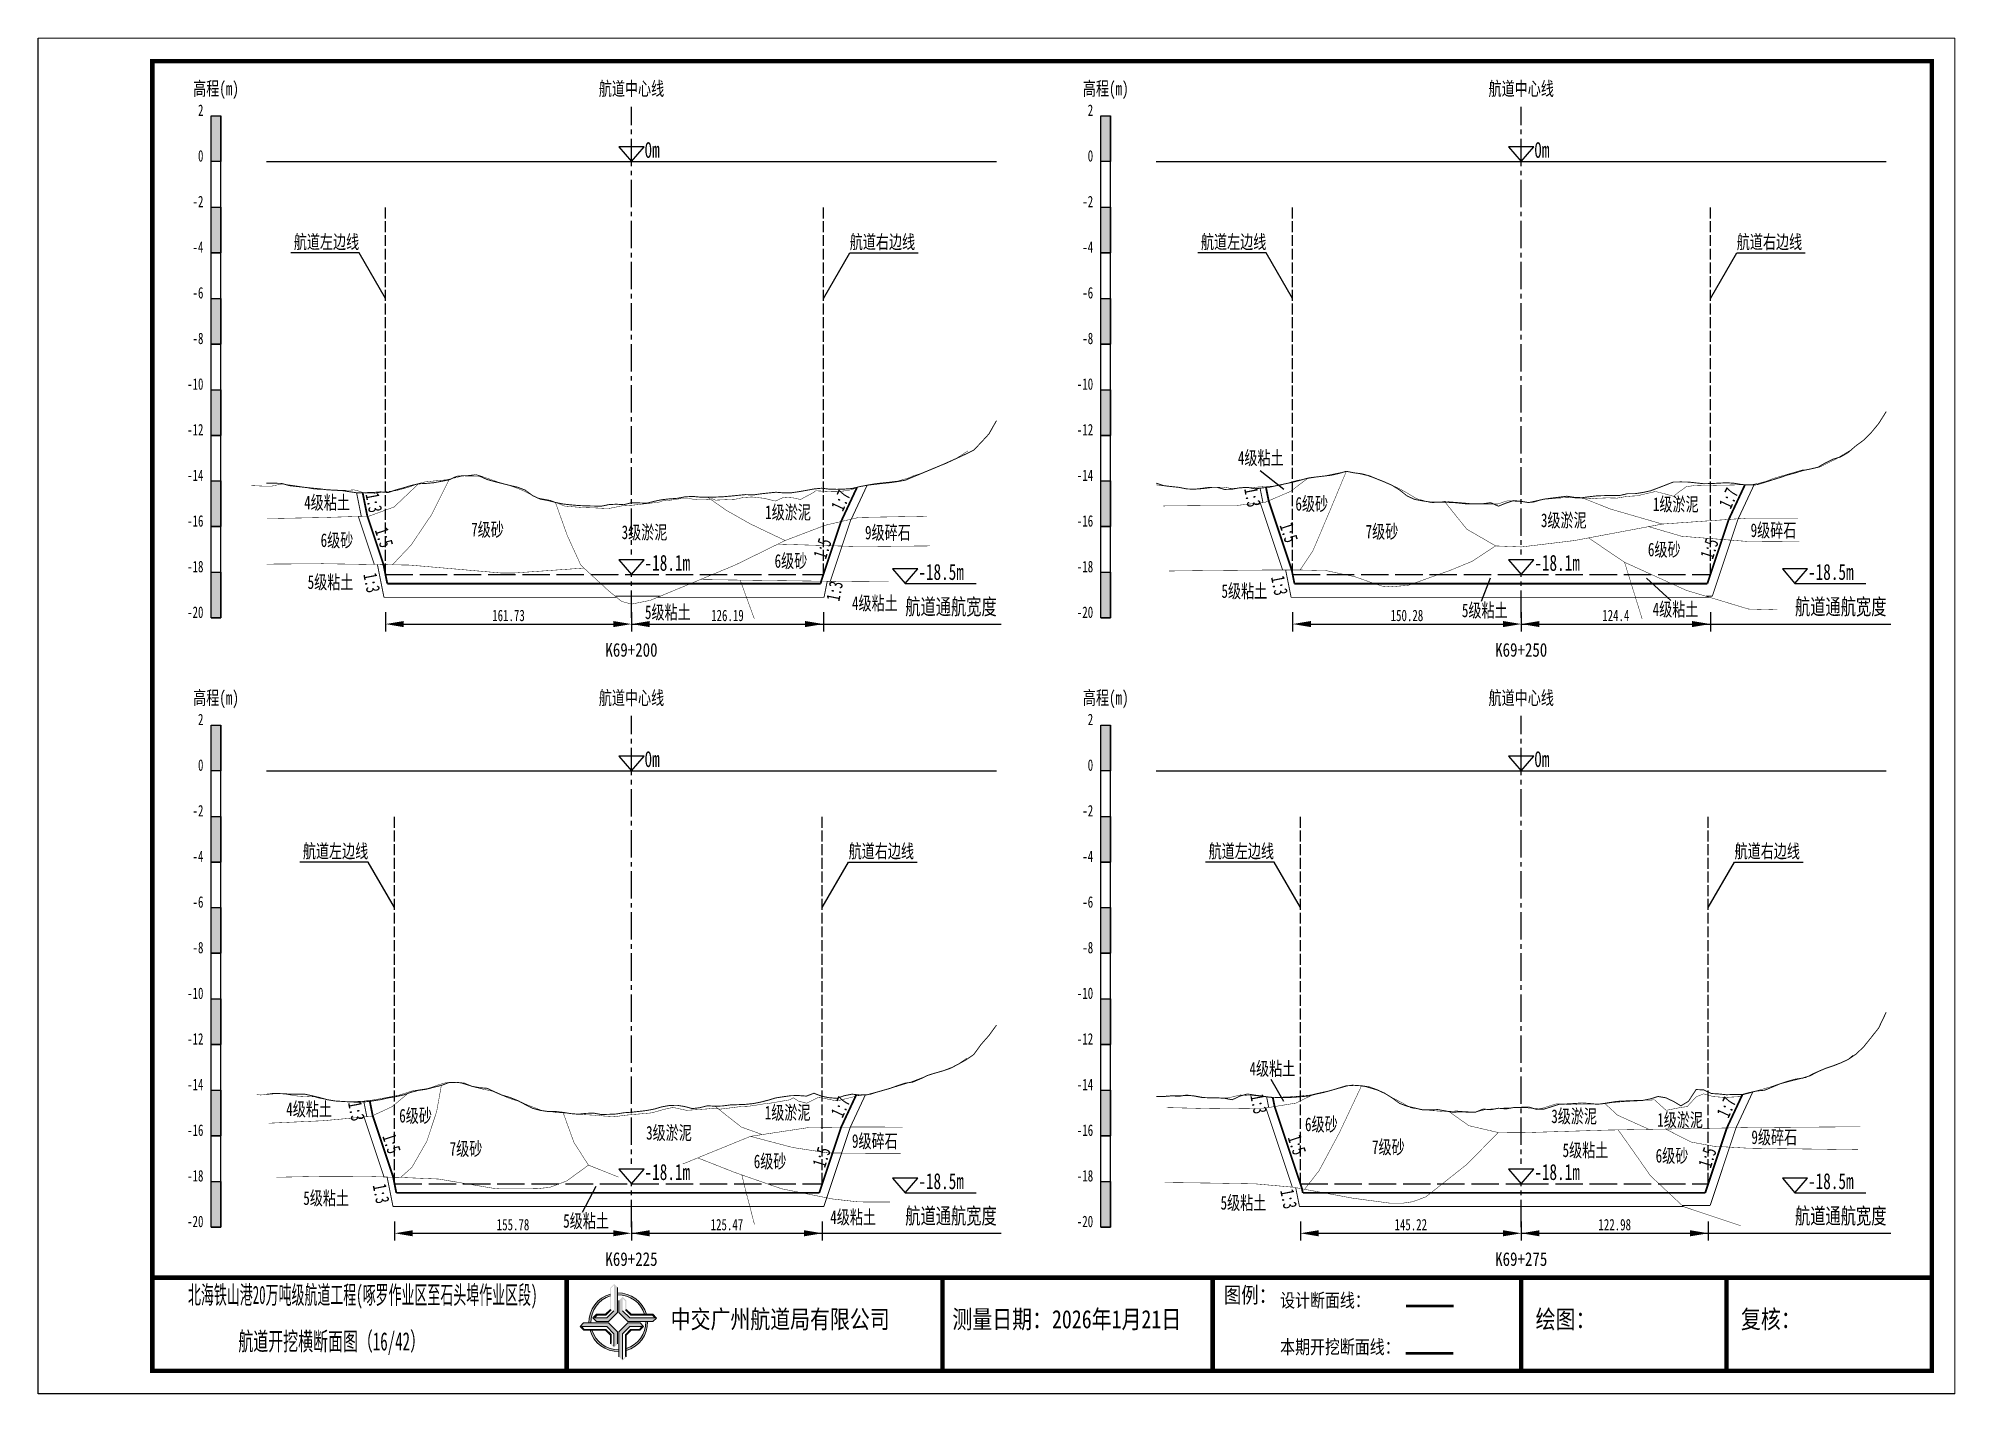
# Paper-space layout 'HDM_19' of a CAD drawing. Header units: millimetres. Extents: x 0 to 420, y 0 to 297.
# The model-space entities are those that its viewports show. They can reach past a viewport. Long polylines and large blocks are cut down to what shows.
import ezdxf
from ezdxf.enums import TextEntityAlignment as Align

# ---------------------------------------------------------------- set-up
doc = ezdxf.new("R2010")
doc.units = ezdxf.units.MM
for name, pattern in [('ACAD_ISO02W100', [15, 12, -3]), ('ACAD_ISO05W100', [33, 24, -3, 0, -3, 0, -3]), ('CENTER2', [1.125, 0.75, -0.125, 0.125, -0.125])]:
    doc.linetypes.add(name, pattern=pattern)
for name, color, linetype in [('0-图框图名', 2, 'Continuous'), ('0-桩号', 1, 'Continuous'), ('0-航道左右边线标注', 8, 'Continuous'), ('1-疏浚底高', 7, 'Continuous'), ('1-通航宽度', 7, 'Continuous'), ('1-通航底高', 7, 'Continuous'), ('202601', 5, 'Continuous'), ('DMX', 20, 'Continuous'), ('L1', 7, 'Continuous'), ('图幅外框线', 145, 'Continuous'), ('地质分层', 6, 'Continuous'), ('坡比', 1, 'Continuous'), ('尺寸标注', 1, 'Continuous'), ('开挖线', 4, 'Continuous'), ('标尺', 7, 'Continuous'), ('超挖线', 3, 'Continuous'), ('辅助框', 7, 'Continuous'), ('通航底面线', 7, 'ACAD_ISO02W100')]:
    doc.layers.add(name, color=color, linetype=linetype)
doc.styles.get("Standard").update_dxf_attribs({"font": 'arial.ttf'})
doc.styles.add('仿宋', font='仿宋_GB2312.ttf', dxfattribs={"width": 0.8})
doc.styles.add('仿宋GB2312', font='仿宋_GB2312.ttf', dxfattribs={"width": 0.7, "height": 2.5})
doc.styles.add('仿宋体', font='仿宋_GB2312.ttf', dxfattribs={"width": 0.8})
doc.dimstyles.new('2000', dxfattribs={"dimtxt": 3, "dimasz": 2.5, "dimexe": 1.25, "dimexo": 0.625, "dimtad": 1, "dimlfac": 2, "dimdsep": 46, "dimtxsty": 'Standard', "dimcen": 2.5, "dimadec": 0, "dimazin": 0, "dimtfac": 1, "dimtmove": 0, "dimatfit": 3, "dimfxl": 0, "dimarcsym": 0})

psp = doc.layouts.new('HDM_19')

msp = doc.modelspace()

# ---------------------------------------------------------------- texts
at = {"layer": '0-航道左右边线标注', "style": '仿宋', "width": 0.7}
for p in [(70.31715462682011, -8065.999999999984), (269.1344606080579, -8065.999999999984), (72.30095718900223, -8199.499999999984), (270.8198725625808, -8199.499999999984)]:
    msp.add_text('航道左边线', height=3, dxfattribs=at).set_placement(p, align=Align.BOTTOM_RIGHT)
for p in [(177.8381177798474, -8066.000000000016), (372.2405554471094, -8066.000000000016), (177.5978483814774, -8199.500000000016), (371.7658276851674, -8199.500000000016)]:
    msp.add_text('航道右边线', height=3, dxfattribs=at).set_placement(p, align=Align.BOTTOM_LEFT)
at = {"layer": '1-通航宽度', "style": '仿宋', "width": 0.7}
for p in [(190, -8146.35), (385, -8146.35), (190, -8279.85), (385, -8279.85)]:
    msp.add_text('航道通航宽度', height=3.5, dxfattribs=at).set_placement(p, align=Align.BOTTOM_LEFT)
at = {"layer": 'L1', "style": '仿宋', "width": 0.7}
for p in [(129.9999999999992, -8030.02892156085), (324.9999999999992, -8030.02892156085), (129.9999999999992, -8163.528921559919), (324.9999999999992, -8163.528921559919)]:
    msp.add_text('航道中心线', height=3, dxfattribs=at).set_placement(p, align=Align.MIDDLE_CENTER)
for p in [(132.8561237953246, -8045.179669429315), (327.8561237953246, -8045.179669429315), (132.8561237953246, -8178.679669428384), (327.8561237953246, -8178.679669428384)]:
    msp.add_text('0m ', height=3.5, dxfattribs=at).set_placement(p)
at = {"layer": '地质分层', "linetype": 'Continuous', "style": '仿宋GB2312', "width": 0.7}
for s, p in [('4级粘土', (267.9108677353271, -8110.932518565634)), ('4级粘土', (63.28149996120025, -8120.715701222622)), ('1级淤泥', (164.317238998052, -8122.849093632792)), ('6级砂', (279.0930488463583, -8120.99472383039)), ('3级淤泥', (334.3285882074689, -8124.60634472993)), ('1级淤泥', (358.8823372495301, -8121.083284507443)), ('7级砂', (98.44929566945405, -8126.634316344103)), ('3级淤泥', (132.8499392444338, -8127.23155719477)), ('9级碎石', (186.19565216678, -8127.291730437861)), ('7级砂', (294.4808242415912, -8127.083162326806)), ('9级碎石', (380.2918396222213, -8126.788893081972)), ('6级砂', (65.45079098027247, -8128.967182554212)), ('6级砂', (356.3446821849376, -8131.006505284135)), ('6级砂', (164.9433162456354, -8133.518995643315)), ('5级粘土', (64.036523445895, -8138.157069448538)), ('5级粘土', (264.3158500946665, -8140.11440872723)), ('5级粘土', (137.9659691897379, -8144.752450146507)), ('4级粘土', (183.3412698521424, -8142.777012341245)), ('5级粘土', (317.0122365253903, -8144.337675926177)), ('4级粘土', (358.8164980775893, -8144.117622298694)), ('4级粘土', (270.4578532604702, -8244.7715551435)), ('4级粘土', (59.347231204387, -8253.64035193912)), ('1级淤泥', (164.2246850884241, -8254.399230644223)), ('6级砂', (82.67327174832656, -8255.077753244706)), ('3级淤泥', (138.2140916021146, -8258.825690610996)), ('6级砂', (281.1947066554877, -8256.969219095157)), ('3级淤泥', (336.5986189421293, -8255.197882067201)), ('1级淤泥', (359.8264350554626, -8255.99976160827)), ('7级砂', (93.72449285470987, -8262.331940347565)), ('9级碎石', (183.3349766781595, -8260.632229883431)), ('7级砂', (295.8763549020897, -8261.974204251546)), ('5级粘土', (339.0748537418169, -8262.642000739663)), ('9级碎石', (380.4590353985606, -8259.792952511787)), ('6级砂', (160.375929374206, -8265.087493830266)), ('6级砂', (358.0379098164723, -8263.85093733509)), ('5级粘土', (63.08167767665873, -8273.147693386287)), ('5级粘土', (264.1170450668069, -8274.159606658119)), ('5级粘土', (120.0438956492637, -8278.132989484984)), ('4级粘土', (178.5747831769387, -8277.312633613637))]:
    msp.add_text(s, height=3, dxfattribs=at).set_placement(p, align=Align.MIDDLE_CENTER)
at = {"layer": '坡比', "style": '仿宋体', "width": 0.7}
for s, rotation, p in [('1:7', 65, (175.8756221991466, -8120.286823692941)), ('1:3', 281, (266.1195059464103, -8119.55163114262)), ('1:7', 65, (370.4546417190819, -8119.775082802244)), ('1:3', 281, (73.5575968855314, -8120.747160622894)), ('1:5', 288, (75.77861550117416, -8128.384794832954)), ('1:5', 288, (274.0753269366142, -8127.292757687807)), ('1:5', 72, (171.8590819829939, -8130.792043994344)), ('1:5', 72, (366.2483834038715, -8130.830294467969)), ('1:3', 281, (73.07412727651592, -8138.300093216699)), ('1:3', 79, (174.5167475721075, -8140.131008425233)), ('1:3', 281, (272.0098420739162, -8138.895333870444)), ('1:3', 281, (69.7155093958769, -8254.07871818752)), ('1:7', 65, (175.8087059243512, -8253.19018943137)), ('1:3', 281, (267.4620557257026, -8252.50100623896)), ('1:7', 65, (369.9714978903777, -8253.253535682183)), ('1:5', 288, (77.43431212146157, -8261.191729292857)), ('1:5', 288, (275.8533790899236, -8261.464306970038)), ('1:5', 72, (171.6600945244601, -8264.168198174832)), ('1:5', 72, (365.7998684038758, -8264.25583946797)), ('1:3', 281, (75.13016304674822, -8272.157972663641)), ('1:3', 281, (274.0295609881535, -8273.319930895515))]:
    msp.add_text(s, height=3, rotation=rotation, dxfattribs=at).set_placement(p, align=Align.MIDDLE)
at = {"layer": '辅助框', "color": 7, "style": '仿宋GB2312'}
for s, width, p in [('北海铁山港20万吨级航道工程(啄罗作业区至石头埠作业区段)', 0.52, (71.09226410041944, -8294.341255904637)), ('         航道开挖横断面图（16/42）', 0.6, (56.94663041044728, -8304.528455383326))]:
    msp.add_text(s, height=4, dxfattribs=dict(at, width=width)).set_placement(p, align=Align.MIDDLE_CENTER)
at = {"layer": '辅助框', "insert": (259.8269339595718, -8292.631954133723), "char_height": 3.5, "width": 20.65205776894732, "attachment_point": 1, "style": '仿宋'}
msp.add_mtext('{\\C3;图例：}', dxfattribs=at)
at = {"layer": '辅助框', "color": 7, "lineweight": 50, "insert": (272.1653762105819, -8294.051345709766), "char_height": 3, "width": 26.24716962347821, "attachment_point": 1, "style": '仿宋'}
msp.add_mtext('设计断面线：', dxfattribs=at)
at = {"layer": '辅助框', "lineweight": 0, "char_height": 4, "width": 115.8863471220259, "attachment_point": 1}
for s, insert in [('{\\fKaiTi|b0|i0|c134|p49;\\W0.8;中交广州航道局有限公司}', (138.5828873355708, -8297.68204250685)), ('{\\fKaiTi|b0|i0|c134|p49;\\W0.8;测量日期：2026年1月21日}', (200.3284275265638, -8297.68204250685)), ('{\\fKaiTi|b0|i0|c134|p49;\\W0.8;绘图：}', (328.1550933696678, -8297.68204250685)), ('{\\fKaiTi|b0|i0|c134|p49;\\W0.8;复核：}', (373.1550933696678, -8297.68204250685))]:
    msp.add_mtext(s, dxfattribs=dict(at, insert=insert))
at = {"layer": '辅助框', "color": 1, "insert": (272.1653762105819, -8304.26036269807), "char_height": 3, "width": 26.24716962347821, "attachment_point": 1, "style": '仿宋'}
msp.add_mtext('本期开挖断面线：', dxfattribs=at)

# ---------------------------------------------------------------- blocks, each defined once
blk = doc.blocks.new('标尺')
at = {"layer": '标尺', "linetype": 'Continuous'}
for points in [[(-2.116669999959413, 100), (0, 100), (0, 90), (-2.116669999959413, 90)], [(-2.116669999959413, 80), (0, 80), (0, 70), (-2.116669999959413, 70)], [(-2.116669999959413, 60), (0, 60), (0, 50), (-2.116669999959413, 50)], [(-2.116669999959413, 40), (0, 40), (0, 30), (-2.116669999959413, 30)], [(-2.116669999959413, 20), (0, 20), (0, 10), (-2.116669999959413, 10)], [(-2.116669999959413, 0), (0, 0), (0, -10), (-2.116669999959413, -10)]]:
    blk.add_hatch(color=256, dxfattribs=at).paths.add_polyline_path(points)
for p, q in [((-2.116669999959413, -10), (-2.116669999959413, 100)), ((0, -10), (0, 100)), ((-2.116669999959413, 80), (0, 80)), ((-2.116669999959413, 70), (0, 70)), ((-2.116669999959413, 60), (0, 60)), ((-2.116669999959413, 50), (0, 50)), ((-2.116669999959413, 40), (0, 40)), ((-2.116669999959413, 30), (0, 30)), ((-2.116669999959413, 20), (0, 20)), ((-2.116669999959413, 10), (0, 10)), ((-2.116669999959413, 0), (0, 0)), ((-2.116669999959413, -10), (0, -10))]:
    blk.add_line(p, q, dxfattribs=at)
at = {"layer": '标尺'}
for points in [[(-2.116669999959413, 100), (0, 100), (0, 90), (-2.116669999959413, 90)], [(-2.116669999959413, 100), (0, 100), (0, 90), (-2.116669999959413, 90)], [(-2.116669999959413, 80), (0, 80), (0, 70), (-2.116669999959413, 70)], [(-2.116669999959413, 80), (0, 80), (0, 70), (-2.116669999959413, 70)], [(-2.116669999959413, 60), (0, 60), (0, 50), (-2.116669999959413, 50)], [(-2.116669999959413, 60), (0, 60), (0, 50), (-2.116669999959413, 50)], [(-2.116669999959413, 40), (0, 40), (0, 30), (-2.116669999959413, 30)], [(-2.116669999959413, 40), (0, 40), (0, 30), (-2.116669999959413, 30)], [(-2.116669999959413, 20), (0, 20), (0, 10), (-2.116669999959413, 10)], [(-2.116669999959413, 20), (0, 20), (0, 10), (-2.116669999959413, 10)], [(-2.116669999959413, 0), (0, 0), (0, -10), (-2.116669999959413, -10)], [(-2.116669999959413, 0), (0, 0), (0, -10), (-2.116669999959413, -10)]]:
    blk.add_lwpolyline(points, close=True, dxfattribs=at)
at = {"layer": '标尺', "style": '仿宋GB2312', "width": 0.7}
blk.add_text('高程(m)', height=3, dxfattribs=at).set_placement((-1.058334999950603, 106.0000000009313), align=Align.MIDDLE_CENTER)
for s, p in [('2', (-3.816669999971054, 100)), ('0', (-3.816669999971054, 90)), ('-2', (-3.816669999971054, 80)), ('-4', (-3.816669999971054, 70)), ('-6', (-3.816669999971054, 60)), ('-8', (-3.816669999971054, 50)), ('-10', (-3.816669999971054, 40)), ('-12', (-3.816669999971054, 30)), ('-14', (-3.816669999971054, 20)), ('-16', (-3.816669999971054, 10)), ('-18', (-3.816669999971054, 0)), ('-20', (-3.816669999971054, -10))]:
    blk.add_text(s, height=2.5, dxfattribs=at).set_placement(p, align=Align.RIGHT)
blk = doc.blocks.new('*D233')
at = {"layer": 'Defpoints', "color": 0, "ltscale": 0.5}
for p in [(76.09065731868729, -8136.5), (130, -8136.5), (130, -8147.352999533932)]:
    blk.add_point(p, dxfattribs=at)
at = {"layer": '尺寸标注', "color": 0, "lineweight": -2, "ltscale": 0.5}
for p, q in [((76.09065731868729, -8144.75), (76.09065731868729, -8148.952999533933)), ((80.09065731868729, -8147.352999533932), (126, -8147.352999533932)), ((130, -8144.75), (130, -8148.952999533933))]:
    blk.add_line(p, q, dxfattribs=at)
at = {"layer": '尺寸标注', "color": 0, "ltscale": 0.5}
for points in [[(80.09065731868729, -8146.686332867265), (80.09065731868729, -8148.019666200599), (76.09065731868729, -8147.352999533932)], [(126, -8146.686332867265), (126, -8148.019666200599), (130, -8147.352999533932)]]:
    blk.add_solid(points, dxfattribs=at)
at = {"layer": '尺寸标注', "color": 0, "ltscale": 0.5, "insert": (103.0453286593437, -8145.477999533932), "char_height": 2.5, "attachment_point": 5, "style": '仿宋GB2312'}
blk.add_mtext('161.73', dxfattribs=at)
blk = doc.blocks.new('*D234')
at = {"layer": 'Defpoints', "color": 0, "ltscale": 0.5}
for p in [(78.07445988086941, -8270), (130, -8270), (130, -8280.852969149115)]:
    blk.add_point(p, dxfattribs=at)
at = {"layer": '尺寸标注', "color": 0, "lineweight": -2, "ltscale": 0.5}
for p, q in [((78.07445988086941, -8278.25), (78.07445988086941, -8282.452969149115)), ((82.07445988086941, -8280.852969149115), (126, -8280.852969149115)), ((130, -8278.25), (130, -8282.452969149115))]:
    blk.add_line(p, q, dxfattribs=at)
at = {"layer": '尺寸标注', "color": 0, "ltscale": 0.5}
for points in [[(82.07445988086941, -8280.186302482449), (82.07445988086941, -8281.519635815781), (78.07445988086941, -8280.852969149115)], [(126, -8280.186302482449), (126, -8281.519635815781), (130, -8280.852969149115)]]:
    blk.add_solid(points, dxfattribs=at)
at = {"layer": '尺寸标注', "color": 0, "ltscale": 0.5, "insert": (104.0372299404347, -8278.977969149115), "char_height": 2.5, "attachment_point": 5, "style": '仿宋GB2312'}
blk.add_mtext('155.78', dxfattribs=at)
blk = doc.blocks.new('*D235')
at = {"layer": 'Defpoints', "color": 0, "ltscale": 0.5}
for p in [(274.907963299925, -8136.5), (325, -8136.5), (325, -8147.352730712227)]:
    blk.add_point(p, dxfattribs=at)
at = {"layer": '尺寸标注', "color": 0, "lineweight": -2, "ltscale": 0.5}
for p, q in [((274.907963299925, -8144.75), (274.907963299925, -8148.952730712227)), ((278.907963299925, -8147.352730712227), (321, -8147.352730712227)), ((325, -8144.75), (325, -8148.952730712227))]:
    blk.add_line(p, q, dxfattribs=at)
at = {"layer": '尺寸标注', "color": 0, "ltscale": 0.5}
for points in [[(278.907963299925, -8146.68606404556), (278.907963299925, -8148.019397378894), (274.907963299925, -8147.352730712227)], [(321, -8146.68606404556), (321, -8148.019397378894), (325, -8147.352730712227)]]:
    blk.add_solid(points, dxfattribs=at)
at = {"layer": '尺寸标注', "color": 0, "ltscale": 0.5, "insert": (299.9539816499625, -8145.477730712227), "char_height": 2.5, "attachment_point": 5, "style": '仿宋GB2312'}
blk.add_mtext('150.28', dxfattribs=at)
blk = doc.blocks.new('*D236')
at = {"layer": 'Defpoints', "color": 0, "ltscale": 0.5}
for p in [(276.593375254448, -8270), (325, -8270), (325, -8280.852700272973)]:
    blk.add_point(p, dxfattribs=at)
at = {"layer": '尺寸标注', "color": 0, "lineweight": -2, "ltscale": 0.5}
for p, q in [((276.593375254448, -8278.25), (276.593375254448, -8282.452700272974)), ((280.593375254448, -8280.852700272973), (321, -8280.852700272973)), ((325, -8278.25), (325, -8282.452700272974))]:
    blk.add_line(p, q, dxfattribs=at)
at = {"layer": '尺寸标注', "color": 0, "ltscale": 0.5}
for points in [[(280.593375254448, -8280.186033606307), (280.593375254448, -8281.51936693964), (276.593375254448, -8280.852700272973)], [(321, -8280.186033606307), (321, -8281.51936693964), (325, -8280.852700272973)]]:
    blk.add_solid(points, dxfattribs=at)
at = {"layer": '尺寸标注', "color": 0, "ltscale": 0.5, "insert": (300.796687627224, -8278.977700272973), "char_height": 2.5, "attachment_point": 5, "style": '仿宋GB2312'}
blk.add_mtext('145.22', dxfattribs=at)
blk = doc.blocks.new('*D174')
at = {"layer": 'Defpoints', "color": 0, "ltscale": 0.5}
for p in [(130, -8136.5), (172.064615087922, -8136.5), (172.064615087922, -8147.352941564303)]:
    blk.add_point(p, dxfattribs=at)
at = {"layer": '尺寸标注', "color": 0, "lineweight": -2, "ltscale": 0.5}
for p, q in [((130, -8144.75), (130, -8148.952941564304)), ((134, -8147.352941564303), (168.064615087922, -8147.352941564303)), ((172.064615087922, -8144.75), (172.064615087922, -8148.952941564304))]:
    blk.add_line(p, q, dxfattribs=at)
at = {"layer": '尺寸标注', "color": 0, "ltscale": 0.5}
for points in [[(134, -8146.686274897636), (134, -8148.01960823097), (130, -8147.352941564303)], [(168.064615087922, -8146.686274897636), (168.064615087922, -8148.01960823097), (172.064615087922, -8147.352941564303)]]:
    blk.add_solid(points, dxfattribs=at)
at = {"layer": '尺寸标注', "color": 0, "ltscale": 0.5, "insert": (151.032307543961, -8145.477941564303), "char_height": 2.5, "attachment_point": 5, "style": '仿宋GB2312'}
blk.add_mtext('126.19', dxfattribs=at)
blk = doc.blocks.new('*D30')
at = {"layer": 'Defpoints', "color": 0, "ltscale": 0.5}
for p in [(130, -8270), (171.824345689552, -8270), (171.824345689552, -8280.852911498961)]:
    blk.add_point(p, dxfattribs=at)
at = {"layer": '尺寸标注', "color": 0, "lineweight": -2, "ltscale": 0.5}
for p, q in [((130, -8278.25), (130, -8282.452911498962)), ((134, -8280.852911498961), (167.824345689552, -8280.852911498961)), ((171.824345689552, -8278.25), (171.824345689552, -8282.452911498962))]:
    blk.add_line(p, q, dxfattribs=at)
at = {"layer": '尺寸标注', "color": 0, "ltscale": 0.5}
for points in [[(134, -8280.186244832295), (134, -8281.519578165628), (130, -8280.852911498961)], [(167.824345689552, -8280.186244832295), (167.824345689552, -8281.519578165628), (171.824345689552, -8280.852911498961)]]:
    blk.add_solid(points, dxfattribs=at)
at = {"layer": '尺寸标注', "color": 0, "ltscale": 0.5, "insert": (150.912172844776, -8278.977911498961), "char_height": 2.5, "attachment_point": 5, "style": '仿宋GB2312'}
blk.add_mtext('125.47', dxfattribs=at)
blk = doc.blocks.new('*D31')
at = {"layer": 'Defpoints', "color": 0, "ltscale": 0.5}
for p in [(325, -8136.5), (366.467052755184, -8136.5), (366.467052755184, -8147.352673517142)]:
    blk.add_point(p, dxfattribs=at)
at = {"layer": '尺寸标注', "color": 0, "lineweight": -2, "ltscale": 0.5}
for p, q in [((325, -8144.75), (325, -8148.952673517142)), ((329, -8147.352673517142), (362.467052755184, -8147.352673517142)), ((366.467052755184, -8144.75), (366.467052755184, -8148.952673517142))]:
    blk.add_line(p, q, dxfattribs=at)
at = {"layer": '尺寸标注', "color": 0, "ltscale": 0.5}
for points in [[(329, -8146.686006850475), (329, -8148.019340183809), (325, -8147.352673517142)], [(362.467052755184, -8146.686006850475), (362.467052755184, -8148.019340183809), (366.467052755184, -8147.352673517142)]]:
    blk.add_solid(points, dxfattribs=at)
at = {"layer": '尺寸标注', "color": 0, "ltscale": 0.5, "insert": (345.733526377592, -8145.477673517142), "char_height": 2.5, "attachment_point": 5, "style": '仿宋GB2312'}
blk.add_mtext('124.4', dxfattribs=at)
blk = doc.blocks.new('*D32')
at = {"layer": 'Defpoints', "color": 0, "ltscale": 0.5}
for p in [(325, -8270), (365.9923249932421, -8270), (365.9923249932421, -8280.852643721286)]:
    blk.add_point(p, dxfattribs=at)
at = {"layer": '尺寸标注', "color": 0, "lineweight": -2, "ltscale": 0.5}
for p, q in [((325, -8278.25), (325, -8282.452643721286)), ((329, -8280.852643721286), (361.9923249932421, -8280.852643721286)), ((365.9923249932421, -8278.25), (365.9923249932421, -8282.452643721286))]:
    blk.add_line(p, q, dxfattribs=at)
at = {"layer": '尺寸标注', "color": 0, "ltscale": 0.5}
for points in [[(329, -8280.18597705462), (329, -8281.519310387952), (325, -8280.852643721286)], [(361.9923249932421, -8280.18597705462), (361.9923249932421, -8281.519310387952), (365.9923249932421, -8280.852643721286)]]:
    blk.add_solid(points, dxfattribs=at)
at = {"layer": '尺寸标注', "color": 0, "ltscale": 0.5, "insert": (345.496162496621, -8278.977643721286), "char_height": 2.5, "attachment_point": 5, "style": '仿宋GB2312'}
blk.add_mtext('122.98', dxfattribs=at)
blk = doc.blocks.new('通航底高')
at = {"layer": '1-通航底高'}
for p, q in [((-2.762494692986365, 3.232132659759372), (5.923793651163578e-06, 6.932765245437622e-06)), ((2.762506540631875, 3.232132659759372), (-2.762494692986365, 3.232132659759372)), ((5.923793651163578e-06, 6.932765245437622e-06), (2.762506540631875, 3.232132659759372))]:
    blk.add_line(p, q, dxfattribs=at)
at = {"layer": '1-通航底高', "style": '仿宋', "width": 0.7}
blk.add_attdef('通航底高', (2.856129719933961, 0.8203305718488991), '', height=3.5, dxfattribs=at)
blk = doc.blocks.new('疏浚底高')
at = {"layer": '1-疏浚底高'}
for p, q in [((-2.762500616780017, 3.232125726994127), (0, 0)), ((2.762500616838224, 3.232125726994127), (-2.762500616780017, 3.232125726994127)), ((0, 0), (2.762500616838224, 3.232125726994127)), ((-5.923793651163578e-06, -6.932765245437622e-06), (15.51466270413067, -6.932765245437622e-06))]:
    blk.add_line(p, q, dxfattribs=at)
at = {"layer": '1-疏浚底高', "style": '仿宋', "width": 0.7}
blk.add_attdef('疏浚底高', (2.856123796140309, 0.8203236390836537), '', height=3.5, dxfattribs=at)

# ---------------------------------------------------------------- hatches: boundary and pattern name
at = {"layer": '辅助框'}
h = msp.add_hatch(color=5, dxfattribs=at)
edge = h.paths.add_edge_path()
edge.add_ellipse((127.1048981643204, -8300.349361724155), major_axis=(-6.017077195920141, 1.733884546287947e-06), ratio=0.9999999825377229, start_angle=-73.21171767175571, end_angle=1.446762146054482, ccw=False)
edge.add_line((125.3669512679759, -8294.588740434901), (125.3669512679759, -8294.167564622418))
edge.add_ellipse((127.1048981643204, -8300.349361724155), major_axis=(-6.421454345493813, 3.783831980513644e-06), ratio=0.9999999825377264, start_angle=-74.29719975771904, end_angle=1.35689506309039)
edge.add_line((120.6852443923537, -8300.501418437976), (121.089739078689, -8300.501279624958))
edge = h.paths.add_edge_path()
edge.add_ellipse((127.1048981643204, -8300.349361724155), major_axis=(-6.017077195920906, 2.624791690933952e-07), ratio=0.9999999825377339, start_angle=196.7802887631043, end_angle=271.43091869106274, ccw=False)
edge.add_line((132.8657615310136, -8298.612217217225), (133.2869208644513, -8298.612217217225))
edge.add_ellipse((127.1048981643204, -8300.349361724155), major_axis=(-6.42145434549481, 2.055023733972632e-07), ratio=0.9999999825377471, start_angle=195.6953323995753, end_angle=271.3407921785149)
edge.add_line((126.9546421004716, -8293.92966548373), (126.9546421004716, -8294.334160818356))
edge = h.paths.add_edge_path()
edge.add_ellipse((127.1048981643204, -8300.349361724155), major_axis=(-6.421454345494847, 2.398647111377442e-07), ratio=0.9999999825377328, start_angle=105.7065267224622, end_angle=181.3336320078198)
edge.add_line((133.524613075215, -8300.1999077933), (133.1201189920191, -8300.1999077933))
edge.add_ellipse((127.1048981643204, -8300.349361724155), major_axis=(-6.017077195920033, 3.038804149501319e-06), ratio=0.9999999825377467, start_angle=106.79232762585761, end_angle=181.4233031416354, ccw=False)
edge.add_line((128.8432505386058, -8306.109860479133), (128.8432505386058, -8306.531044626729))
edge = h.paths.add_edge_path()
edge.add_ellipse((127.1048981643204, -8300.349361724155), major_axis=(6.017077195919978, 2.129043967020969e-06), ratio=0.9999999825377341, start_angle=196.8039056354283, end_angle=271.4347580706571, ccw=False)
edge.add_line((121.344752037007, -8302.088882915514), (120.9235845124308, -8302.089027449148))
edge.add_ellipse((127.1048981643204, -8300.349361724155), major_axis=(6.421454345494965, 1.010893226884053e-06), ratio=0.9999999825377122, start_angle=195.7186902341801, end_angle=271.3444001294426)
edge.add_line((127.2555596847121, -8306.769048223276), (127.2555596847121, -8306.364552247542))
h = msp.add_hatch(color=5, dxfattribs=at)
h.paths.add_polyline_path([(126.9546421004716, -8292.74553191449), (126.1757059279863, -8291.967633330602), (125.3669512679759, -8292.776153838413), (125.3669512679759, -8297.53659766175), (124.2904413528029, -8298.61202307679), (122.343800248671, -8298.61202307679), (121.5476570174877, -8299.407358598964), (122.3430715377514, -8300.199178398865), (124.9786409011368, -8300.199178398865), (126.9546421004716, -8298.223855132359)])
h.paths.add_polyline_path([(126.1454878371839, -8297.83503367235), (124.5901777511124, -8299.390380010384), (121.8645652053539, -8299.390380010384), (122.4652603744153, -8298.79238877489), (124.4098916061107, -8298.79238877489), (125.54655567776, -8297.624466802376), (125.54655567776, -8292.865021880407), (126.1454878371839, -8292.267331255214)], flags=16)
h = msp.add_hatch(color=5, dxfattribs=at)
h.paths.add_polyline_path([(129.230393092293, -8300.1999077933), (134.7087164382521, -8300.1999077933), (135.4866149795238, -8299.420971685187), (134.6780945357863, -8298.612217217225), (129.9176505202834, -8298.612217217225), (128.8422251479809, -8297.535707109706), (128.8422251479809, -8295.589066240565), (128.0468895400647, -8294.792922881383), (127.2550698898021, -8295.588337358731), (127.2550698898021, -8298.223906743782)])
h.paths.add_polyline_path([(128.0638682998303, -8297.835443486947), (128.0638682998303, -8295.109831133144), (128.6618594283644, -8295.710526152867), (128.6618594283644, -8297.655157427089), (129.8297815505449, -8298.791821563023), (134.5892263869826, -8298.791821563023), (135.1869169906262, -8299.390753594178), (129.6192146590833, -8299.390753594178)], flags=16)
h = msp.add_hatch(color=5, dxfattribs=at)
h.paths.add_polyline_path([(124.9782503555004, -8300.499945122498), (119.4999273299758, -8300.501825176256), (118.7222961379472, -8301.281028228062), (119.5310940780226, -8302.08950532748), (124.291537837166, -8302.087871709602), (125.3673325637464, -8303.164012334602), (125.3680006057207, -8305.110653374451), (126.163609394807, -8305.906523638027), (126.9551560134474, -8305.110837432163), (126.9542515548352, -8302.475268389004)])
h.paths.add_polyline_path([(126.145586488295, -8302.864009014147), (126.146521858174, -8305.589621367712), (125.5483246261064, -8304.989131426113), (125.5476572890762, -8303.044500322598), (124.3793451339189, -8301.908237114685), (119.619900575209, -8301.909870391148), (119.0220044661943, -8301.311143438117), (124.589706498671, -8301.309232793586)], flags=16)
h = msp.add_hatch(color=5, dxfattribs=at)
h.paths.add_polyline_path([(129.2315609054152, -8300.499116606969), (127.2555596847121, -8302.474439873475), (127.2555596847121, -8307.952763262052), (128.0344958785657, -8308.730661675232), (128.8432505386058, -8307.922141167419), (128.8432505386058, -8303.161697344083), (129.9197604537491, -8302.086271929044), (131.866401557881, -8302.086271929044), (132.6625447677259, -8301.29093640687), (131.8671302474622, -8300.499116606969)])
h.paths.add_polyline_path([(129.6200240768079, -8301.307915166633), (132.3456365798596, -8301.307915166633), (131.7449414321367, -8301.905906230944), (129.8003101791028, -8301.905906230944), (128.6636461074535, -8303.073828203458), (128.6636461074535, -8307.833273125427), (128.0647139693681, -8308.43096375062), (128.0647139693681, -8302.863261333483)], flags=16)

# ---------------------------------------------------------------- linework, layer by layer
at = {"layer": '0-航道左右边线标注', "linetype": 'ACAD_ISO02W100', "ltscale": 0.2}
for points in [[(76.09065731868759, -8136.5), (76.09065731868759, -8056)], [(172.064615087922, -8136.5), (172.064615087922, -8056)], [(274.9079632999251, -8136.5), (274.9079632999251, -8056)], [(366.4670527551839, -8136.5), (366.4670527551839, -8056)], [(78.07445988086965, -8270), (78.07445988086965, -8189.5)], [(171.8243456895516, -8270), (171.8243456895516, -8189.5)], [(276.5933752544479, -8270), (276.5933752544479, -8189.5)], [(365.9923249932422, -8270), (365.9923249932422, -8189.5)]]:
    msp.add_lwpolyline(points, dxfattribs=at)
at = {"layer": '0-航道左右边线标注'}
for points in [[(76.09065731868729, -8076), (70.31715462682011, -8065.999999999984), (55.31715462682011, -8065.99999999994)], [(172.064615087922, -8076), (177.8381177798474, -8066.000000000016), (192.8381177798474, -8066.00000000006)], [(274.907963299925, -8076), (269.1344606080579, -8065.999999999984), (254.1344606080579, -8065.99999999994)], [(366.467052755184, -8076), (372.2405554471094, -8066.000000000016), (387.2405554471094, -8066.00000000006)], [(78.07445988086941, -8209.5), (72.30095718900223, -8199.499999999984), (57.30095718900223, -8199.49999999994)], [(171.824345689552, -8209.5), (177.5978483814774, -8199.500000000016), (192.5978483814774, -8199.50000000006)], [(276.593375254448, -8209.5), (270.8198725625808, -8199.499999999984), (255.8198725625808, -8199.49999999994)], [(365.9923249932421, -8209.5), (371.7658276851674, -8199.500000000016), (386.7658276851674, -8199.50000000006)]]:
    msp.add_lwpolyline(points, dxfattribs=at)
at = {"layer": '1-通航宽度'}
for points in [[(130, -8147.35), (211, -8147.35)], [(325, -8147.35), (406, -8147.35)], [(130, -8280.85), (211, -8280.85)], [(325, -8280.85), (406, -8280.85)]]:
    msp.add_lwpolyline(points, dxfattribs=at)
at = {"layer": '202601', "color": 1, "linetype": 'Continuous', "const_width": 0.1}
for points in [[(46.63000000019825, -8116.999999999998), (49.82325925945725, -8117.149997711182), (51.08325925945725, -8117.149997711182), (51.71659259279124, -8116.999999046326), (53.32992592612425, -8116.650000572205), (55.65659259279126, -8116.949997901917), (57.40325925945726, -8117.199998855591), (59.68659259279124, -8117.64999961853), (60.60659259279126, -8117.799998283386), (63.69992592612425, -8117.900000572205), (63.69992592612425, -8117.900000572205), (63.70325925945724, -8117.900000572205), (63.70325925945724, -8117.900000572205), (66.89325925945724, -8118.049999237061), (68.38325925945725, -8117.999998092651), (69.19992592612425, -8117.950001716614), (70.01659259279126, -8118.150001525879), (71.84659259279124, -8118.750000953674), (73.38992592612425, -8118.750000953674), (75.31992592612426, -8118.449998855591), (77.58992592612424, -8118.199997901917), (78.48992592612424, -8118.10000038147), (79.40992592612426, -8117.849999427795), (81.04659259279126, -8117.399998664856), (83.38659259279126, -8116.549998283386), (84.12659259279127, -8116.349998474121), (84.76325925945724, -8116.199999809265), (87.65325925945726, -8115.89999771118), (89.42325925945727, -8115.749999046326), (92.00992592612425, -8115.14999961853), (92.96659259279124, -8114.899998664856), (94.95992592612424, -8114.699998855591), (95.65659259279124, -8114.600001335146), (95.74659259279127, -8114.550000190735), (96.65659259279124, -8114.800001144409), (100.7932592594573, -8116.250000953674), (102.8865925927912, -8116.85000038147), (105.1499259261242, -8117.64999961853), (106.9499259261243, -8118.449998855591), (108.6899259261242, -8119.35000038147), (109.3199259261243, -8119.649997711182), (109.8499259261242, -8119.800001144409), (112.3132592594573, -8120.250001907349), (115.3432592594572, -8121.500001907349), (118.9832592594572, -8121.799999237059), (119.0165925927913, -8121.799999237059), (119.0232592594572, -8121.799999237059), (119.0432592594572, -8121.799999237059), (122.0265925927912, -8121.900001525879), (124.7365925927913, -8122.050000190735), (124.8399259261242, -8122.050000190735), (125.4265925927913, -8121.949997901917), (128.4632592594572, -8121.349998474121), (129.3232592594572, -8121.300002098083), (129.8665925927912, -8121.349998474121), (136.0132592594572, -8120.650001525879), (136.5865925927912, -8120.450001716614), (137.1065925927913, -8120.200000762939), (137.8565925927913, -8120.299998283386), (140.9265925927913, -8119.850002288818), (142.6732592594572, -8119.850002288818), (144.5132592594572, -8120.14999961853), (146.7532592594573, -8120.099998474121), (147.6699259261242, -8119.899998664856), (148.4165925927912, -8120.200000762939), (152.7499259261243, -8120.000000953674), (154.3299259261242, -8119.649997711182), (156.3699259261243, -8119.499999046324), (159.0932592594572, -8119.800001144409), (161.5432592594573, -8120.400000572205), (163.3899259261242, -8119.550000190735), (165.3965925927913, -8119.699998855591), (167.0499259261243, -8120.050002098083), (169.7565925927913, -8118.60000228882), (170.3599259261243, -8118.150001525879), (173.2965925927912, -8118.300000190735), (174.0599259261243, -8118.350001335144), (174.8765925927913, -8118.350001335144), (176.8699259261243, -8118.150001525879), (178.2665925927913, -8117.900000572205), (179.9799259261242, -8117.199998855591), (182.0432592594573, -8116.799999237061), (183.2332592594573, -8116.599999427795), (184.4565925927913, -8116.450000762939), (186.8232592594572, -8116.199999809265), (188.4465925927913, -8116), (190.8499259261243, -8115.299998283386), (191.8232592594572, -8114.850002288818), (193.3199259261243, -8114.400001525879), (195.6932592594572, -8113.449998855591), (197.0032592594573, -8112.900000572205), (198.7765925927912, -8112.25), (200.9065925927912, -8111.250000953674), (202.7165925927912, -8110.050002098083), (203.7365925927912, -8109.400001525879)], [(244.9999999998002, -8116.85), (246.8834444442442, -8117.100001335144), (247.6434444442442, -8117.199998855591), (250.4234444442442, -8117.449999809265), (251.6967777775782, -8117.700000762939), (254.7134444442442, -8117.750001907349), (255.7367777775782, -8117.64999961853), (257.2367777775782, -8117.449999809265), (259.6801111109112, -8117.350002288818), (261.5801111109112, -8117.64999961853), (264.2767777775782, -8117.500000953674), (265.7701111109112, -8117.449999809265), (268.3101111109112, -8117.25), (268.7434444442442, -8117.300001144407), (271.3567777775782, -8117.050000190735), (272.1934444442442, -8116.949997901917), (275.0301111109112, -8116.100002288818), (275.8367777775782, -8115.899997711182), (275.9834444442442, -8115.850001335144), (278.0067777775782, -8115.499998092653), (280.7667777775782, -8115.050002098083), (281.3034444442442, -8115.000000953674), (285.7601111109112, -8114.099999427795), (286.6367777775782, -8113.849998474121), (289.8967777775782, -8114.499999046326), (291.1634444442442, -8114.800001144409), (291.3101111109112, -8114.800001144409), (291.4834444442442, -8114.899998664856), (294.4901111109112, -8115.949998855591), (295.0634444442442, -8116.199999809265), (297.9967777775782, -8117.550002098083), (299.5167777775782, -8118.350001335146), (302.0134444442442, -8119.850002288818), (302.6734444442442, -8120.050002098083), (303.9967777775782, -8120.400000572205), (305.3401111109112, -8120.800000190735), (307.4167777775782, -8120.60000038147), (308.2734444442442, -8120.450001716614), (308.6801111109112, -8120.499998092651), (312.3634444442442, -8120.800000190735), (315.2467777775782, -8121.050001144409), (315.2667777775782, -8121.050001144409), (318.8834444442442, -8121.050001144409), (319.8834444442442, -8121.050001144409), (321.5834444442442, -8120.450001716614), (322.0401111109112, -8120.349999427795), (322.1601111109112, -8120.349999427795), (327.5067777775782, -8120.699997901917), (327.5467777775782, -8120.699997901917), (329.7767777775782, -8120.050002098083), (332.9867777775782, -8119.75), (335.0734444442442, -8119.64999771118), (337.5901111109112, -8119.75), (340.5201111109112, -8119.899998664856), (341.4201111109112, -8119.800001144409), (343.8967777775782, -8119.699998855591), (346.0501111109112, -8119.75), (347.7167777775782, -8119.449997901917), (349.4101111109112, -8119.299999237061), (350.4567777775782, -8119.249998092651), (351.6867777775782, -8118.950000762939), (354.4267777775782, -8118.300000190735), (356.4134444442442, -8118.800002098083), (358.3601111109112, -8119.35000038147), (359.7801111109112, -8118.249999046326), (361.1967777775782, -8117.25), (362.9034444442442, -8116.999999046326), (363.4301111109112, -8116.999999046326), (363.7101111109112, -8116.949997901917), (365.9801111109112, -8116.999999046326), (369.0467777775782, -8116.900001525877), (370.4534444442442, -8116.900001525877), (372.4434444442442, -8116.85000038147), (375.5434444442442, -8116.799999237061), (377.2634444442442, -8116.450000762939), (378.6434444442442, -8116.100002288818), (379.9501111109112, -8115.549999237061), (381.5834444442442, -8115.050002098083), (385.7334444442442, -8113.849998474121), (386.5867777775782, -8113.600002288818), (387.5467777775782, -8113.600002288818), (390.5601111109111, -8112.900000572205), (391.8867777775782, -8112.199998855591), (393.8834444442442, -8111.250000953676), (395.8134444442442, -8110.050002098083), (397.3534444442442, -8109.150000572205), (398.0367777775782, -8108.600002288818), (398.1967777775782, -8108.5)], [(47.87299999980023, -8250.449999999071), (48.71003703683724, -8250.550000189805), (49.35670370350422, -8250.499999045396), (51.22003703683723, -8250.200001715684), (52.02337037017023, -8250.150000571275), (52.70003703683723, -8250.150000571275), (54.08003703683724, -8250.350000380537), (56.89670370350423, -8250.800001143478), (59.78670370350423, -8250.949999808336), (60.33670370350424, -8250.899998663926), (61.59337037017023, -8251.250001906417), (64.98337037017023, -8251.89999771025), (66.70003703683722, -8251.94999885466), (68.84003703683723, -8251.999999999069), (71.25337037017022, -8251.89999771025), (71.97003703683723, -8251.800000189804), (72.41003703683722, -8251.800000189804), (74.49337037017023, -8251.450001715682), (77.16337037017024, -8250.949999808336), (78.07337037017024, -8250.749999999067), (78.87670370350423, -8250.649997710248), (81.98337037017023, -8249.649998663925), (82.25003703683723, -8249.600002287887), (85.24670370350424, -8249.150001524948), (86.11337037017023, -8248.900000571273), (87.75670370350423, -8248.300001143478), (89.04003703683725, -8247.949997900985), (89.50670370350423, -8247.79999923613), (91.23337037017023, -8247.79999923613), (92.31337037017022, -8247.79999923613), (92.55337037017023, -8247.900001524948), (93.79337037017024, -8248.300001143478), (95.84337037017025, -8248.900000571273), (96.13337037017021, -8248.950001715682), (97.35003703683725, -8249.249999045394), (99.47337037017024, -8249.699999808334), (101.1000370368373, -8250.400001524946), (103.4000370368372, -8251.349999426864), (105.8600370368372, -8252.100002287889), (106.5467037035042, -8252.45000076201), (107.3733703701702, -8252.799999236131), (110.3467037035043, -8253.95000171568), (113.3467037035042, -8254.35000133421), (113.4167037035042, -8254.35000133421), (116.5767037035042, -8254.600002287889), (117.0600370368372, -8254.699999808332), (122.2000370368372, -8255.000001906417), (122.6567037035042, -8254.95000076201), (123.8767037035042, -8255.150000571273), (126.3267037035042, -8255.29999923613), (128.9067037035042, -8254.95000076201), (128.9433703701702, -8254.95000076201), (128.9767037035042, -8254.95000076201), (134.0967037035042, -8254.49999999907), (134.7033703701702, -8254.39999771025), (135.2200370368372, -8254.249999045393), (137.1267037035042, -8253.700000762008), (138.7400370368372, -8253.350002287887), (139.2000370368372, -8253.300001143478), (142.0067037035042, -8253.900000571273), (142.2500370368372, -8253.900000571273), (146.6500370368372, -8253.599998473192), (147.8467037035042, -8253.449999808334), (149.3467037035042, -8253.649999617599), (149.8933703701702, -8253.599998473192), (153.8267037035042, -8253.100001334213), (155.7833703701702, -8252.999999045393), (156.8633703701702, -8252.85000038054), (159.5733703701702, -8252.399999617599), (159.7700370368372, -8252.45000076201), (164.7200370368371, -8251.600000380538), (165.4400370368372, -8251.1499996176), (166.6200370368372, -8251.89999771025), (168.4400370368372, -8252.34999847319), (170.9467037035042, -8251.099998473188), (172.0733703701702, -8251.250001906417), (174.9600370368372, -8251.850001334213), (174.9800370368372, -8251.850001334213), (175.6400370368372, -8251.699997900985), (179.0933703701702, -8250.850002287889), (179.3300370368372, -8250.749999999067), (181.7133703701702, -8250.449997900985), (182.3533703701702, -8250.449997900985), (184.9367037035042, -8249.550001143478), (187.0600370368372, -8248.950001715682), (188.1533703701702, -8248.700000762008), (188.3733703701702, -8248.59999847319), (191.1300370368372, -8247.749998091722), (193.3333703701701, -8246.899997710252), (195.0800370368373, -8246.25000190642), (197.6333703701702, -8245.400001524948), (198.1100370368372, -8245.29999923613), (200.6700370368372, -8244.300000189804), (201.1200370368372, -8244.100000380538), (201.8700370368372, -8243.599998473192), (203.5267037035042, -8242.450000762008)], [(247.1730000001982, -8250.649999999068), (247.5734074076052, -8250.899998663926), (248.7534074076052, -8250.69999885466), (248.7667407409392, -8250.69999885466), (248.7967407409392, -8250.69999885466), (253.3000740742722, -8250.69999885466), (255.2967407409392, -8251.050002097152), (255.8800740742722, -8251.149999617599), (256.2400740742722, -8251.149999617599), (257.5500740742722, -8251.200000762008), (260.3167407409392, -8251.200000762008), (260.7134074076052, -8251.200000762008), (263.4400740742722, -8250.550000189804), (266.5434074076052, -8250.749999999069), (266.7734074076052, -8250.69999885466), (267.9867407409392, -8250.850002287887), (270.3867407409392, -8251.149999617599), (270.6367407409392, -8251.099998473188), (275.0400740742722, -8250.899998663926), (275.0800740742722, -8250.899998663926), (275.1734074076052, -8250.899998663926), (278.8200740742722, -8250.550000189804), (280.4800740742722, -8250.150000571273), (282.5500740742722, -8249.699999808332), (284.3434074076052, -8249.300000189804), (287.5300740742722, -8248.399998663925), (288.1200740742722, -8248.350002287889), (290.9267407409392, -8248.750001906415), (291.2600740742722, -8248.849999426864), (293.4534074076052, -8249.499999999069), (295.9700740742722, -8250.64999771025), (296.8267407409392, -8251.200000762008), (298.6967407409392, -8252.149998663925), (300.8067407409392, -8253.350002287887), (301.3067407409392, -8253.449999808332), (304.3300740742722, -8253.849999426864), (307.6067407409392, -8254.150001524948), (307.7200740742722, -8254.150001524948), (307.7600740742722, -8254.150001524948), (308.2800740742722, -8254.150001524948), (311.0434074076052, -8254.04999923613), (311.2900740742722, -8254.100000380538), (314.8900740742722, -8254.300000189804), (317.3800740742722, -8253.700000762008), (318.1134074076052, -8253.649999617599), (320.1200740742722, -8253.500000952743), (320.9400740742722, -8253.449999808332), (321.2567407409392, -8253.399998663925), (322.0300740742722, -8253.399998663925), (325.2400740742722, -8253.350002287887), (326.0700740742722, -8253.350002287887), (328.1700740742722, -8253.550002097152), (329.4734074076052, -8253.500000952743), (332.4667407409392, -8252.549998282455), (332.7967407409392, -8252.500001906414), (333.8400740742722, -8252.549998282455), (336.5600740742722, -8252.650000571273), (337.5567407409392, -8252.549998282455), (339.8667407409392, -8252.549998282455), (341.8200740742722, -8252.549998282455), (343.1434074076052, -8252.349998473188), (345.9967407409392, -8251.899997710252), (346.1067407409392, -8251.899997710252), (346.6667407409392, -8251.850001334215), (349.5534074076052, -8251.749999045394), (349.8500740742722, -8251.699997900985), (352.9434074076052, -8251.699997900985), (354.1967407409392, -8251.600000380538), (356.7467407409392, -8253.900000571273), (357.1200740742722, -8253.849999426864), (360.1067407409392, -8253.249999999069), (361.3734074076052, -8253.100001334213), (363.3467407409392, -8250.949999808332), (364.9834074076052, -8250.29999923613), (367.0600740742722, -8250.899998663926), (369.7734074076052, -8251.099998473188), (369.9067407409392, -8251.099998473188), (370.3500740742722, -8251.050002097152), (372.9300740742722, -8250.899998663926), (373.6634074076052, -8250.499999045394), (375.1934074076052, -8250.099999426864), (376.7367407409392, -8249.600002287887), (379.8967407409392, -8248.700000762008), (381.2967407409392, -8248.19999885466), (382.4100740742722, -8247.949997900985), (386.8967407409392, -8246.800000189804), (387.3867407409392, -8246.749999045394), (388.7467407409392, -8245.949999808332), (390.7634074076052, -8245.049998282455), (393.7234074076052, -8244.100000380538), (393.9000740742721, -8243.99999809172), (394.0700740742722, -8243.950001715684), (396.6134074076052, -8242.74999809172), (397.7467407409392, -8241.800000189804)]]:
    msp.add_lwpolyline(points, dxfattribs=at)
at = {"layer": 'DMX', "color": 7, "linetype": 'Continuous', "const_width": 0.2}
for points in [[(244.9999999999997, -8116.479999999981), (244.9999999999997, -8116.479999999981), (246.6666666666861, -8117.024999999907), (248.3333333333139, -8117.225000000093), (250, -8117.399999999907), (251.6666666666861, -8117.73499999987), (253.3333333333139, -8117.814999999944), (255, -8117.625), (256.6666666666861, -8117.399999999907), (258.3333333333139, -8117.384999999776), (260, -8117.854999999981), (261.6666666666861, -8117.790000000037), (263.3333333333139, -8117.490000000224), (265, -8117.395000000019), (266.6666666666861, -8117.729999999981), (268.3333333333139, -8117.509999999776), (270, -8117.319999999832), (271.6666666666861, -8116.959999999963), (273.3333333333139, -8116.604999999981), (275, -8116.245000000112), (276.6666666666861, -8115.814999999944), (278.3333333333139, -8115.345000000205), (280, -8115.129999999888), (281.6666666666861, -8114.935000000056), (283.3333333333139, -8114.745000000112), (285, -8114.365000000224), (286.6666666666861, -8113.875), (288.3333333333139, -8114.214999999851), (290, -8114.419999999925), (291.6666666666861, -8114.850000000093), (293.3333333333139, -8115.540000000037), (295, -8116.205000000075), (296.6666666666861, -8116.935000000056), (298.3333333333139, -8117.970000000205), (300, -8119.290000000037), (301.6666666666861, -8120.044999999925), (303.3333333333139, -8120.345000000205), (305, -8120.60999999987), (306.6666666666861, -8120.629999999888), (308.3333333333139, -8120.665000000037), (310, -8120.709999999963), (311.6666666666861, -8120.870000000112), (313.3333333333139, -8121.044999999925), (315, -8121.020000000019), (316.6666666666861, -8120.975000000093), (318.3333333333139, -8120.759999999776), (320, -8121.520000000019), (321.6666666666861, -8120.850000000093), (323.3333333333139, -8120.299999999814), (325, -8120.464999999851), (326.6666666666861, -8120.73499999987), (328.3333333333139, -8120.35999999987), (330, -8119.979999999981), (331.6666666666861, -8119.759999999776), (333.3333333333139, -8119.549999999814), (335, -8119.339999999851), (336.6666666666861, -8119.589999999851), (338.3333333333139, -8119.665000000037), (340, -8119.435000000056), (341.6666666666861, -8119.25), (343.3333333333139, -8119.205000000075), (345, -8119.180000000168), (346.6666666666861, -8119.165000000037), (348.3333333333139, -8118.774999999907), (350, -8118.774999999907), (351.6666666666861, -8118.51500000013), (353.3333333333139, -8118.154999999795), (355, -8117.524999999907), (356.6666666666861, -8116.884999999776), (358.3333333333139, -8116.229999999981), (360, -8116.209999999963), (361.6666666666861, -8116.23499999987), (363.3333333333139, -8116.424999999814), (365, -8116.600000000093), (366.6666666666861, -8116.560000000056), (368.3333333333139, -8116.475000000093), (370, -8116.384999999776), (371.6666666666861, -8116.5), (373.3333333333139, -8116.779999999795), (375, -8116.865000000224), (376.6666666666861, -8116.810000000056), (378.3333333333139, -8116.305000000168), (380, -8115.785000000149), (381.6666666666861, -8115.259999999776), (383.3333333333139, -8114.700000000186), (385, -8114.245000000112), (386.6666666666861, -8113.729999999981), (388.3333333333139, -8113.384999999776), (390, -8113.004999999888), (391.6666666666861, -8112.035000000149), (393.3333333333139, -8111.229999999981), (395, -8110.729999999981), (396.6666666666861, -8109.75), (398.3333333333139, -8108.310000000056), (400, -8107.089999999851), (401.6666666666861, -8105.444999999832), (403.3333333333139, -8103.430000000168), (405, -8100.794999999925)], [(49.99999999999972, -8116.48499999987), (50, -8116.48499999987), (51.66666666668607, -8116.48499999987), (53.33333333331393, -8116.529999999795), (55, -8117.020000000019), (56.66666666668607, -8117.205000000075), (58.33333333331393, -8117.39000000013), (60, -8117.569999999832), (61.66666666668607, -8117.725000000093), (63.33333333331393, -8117.939999999944), (65, -8118.024999999907), (66.66666666668607, -8118.129999999888), (68.33333333331393, -8118.370000000112), (70, -8118.620000000112), (71.66666666668607, -8118.560000000056), (73.33333333331393, -8118.524999999907), (75, -8118.39000000013), (76.66666666668607, -8118.540000000037), (78.33333333331393, -8117.970000000205), (80, -8117.509999999776), (81.66666666668607, -8117), (83.33333333331393, -8116.615000000224), (85, -8116.535000000149), (86.66666666668607, -8116.379999999888), (88.33333333331393, -8116.075000000186), (90, -8115.759999999776), (91.66666666668607, -8114.98499999987), (93.33333333331393, -8114.839999999851), (95, -8114.89000000013), (96.66666666668607, -8114.919999999925), (98.33333333331393, -8115.665000000037), (100, -8116.14000000013), (101.6666666666861, -8116.560000000056), (103.3333333333139, -8116.975000000093), (105, -8117.354999999981), (106.6666666666861, -8117.979999999981), (108.3333333333139, -8119.205000000075), (110, -8119.975000000093), (111.6666666666861, -8120.270000000019), (113.3333333333139, -8120.700000000186), (115, -8121.040000000037), (116.6666666666861, -8121.229999999981), (118.3333333333139, -8121.375), (120, -8121.455000000075), (121.6666666666861, -8121.48499999987), (123.3333333333139, -8121.540000000037), (125, -8121.185000000056), (126.6666666666861, -8121.084999999963), (128.3333333333139, -8121.194999999832), (130, -8120.759999999776), (131.6666666666861, -8120.805000000168), (133.3333333333139, -8120.879999999888), (135, -8120.450000000186), (136.6666666666861, -8120.104999999981), (138.3333333333139, -8119.919999999925), (140, -8119.799999999814), (141.6666666666861, -8119.490000000224), (143.3333333333139, -8119.375), (145, -8119.529999999795), (146.6666666666861, -8119.535000000149), (148.3333333333139, -8119.529999999795), (150, -8119.459999999963), (151.6666666666861, -8119.319999999832), (153.3333333333139, -8119.149999999907), (155, -8118.98499999987), (156.6666666666861, -8119.060000000056), (158.3333333333139, -8118.819999999832), (160, -8118.634999999776), (161.6666666666861, -8118.464999999851), (163.3333333333139, -8118.604999999981), (165, -8118.589999999851), (166.6666666666861, -8118.345000000205), (168.3333333333139, -8118.055000000168), (170, -8117.745000000112), (171.6666666666861, -8117.589999999851), (173.3333333333139, -8117.785000000149), (175, -8117.825000000186), (176.6666666666861, -8117.774999999907), (178.3333333333139, -8117.645000000019), (180, -8117.240000000224), (181.6666666666861, -8116.930000000168), (183.3333333333139, -8116.720000000205), (185, -8116.529999999795), (186.6666666666861, -8116.35999999987), (188.3333333333139, -8116.129999999888), (190, -8115.830000000075), (191.6666666666861, -8115.129999999888), (193.3333333333139, -8114.439999999944), (195, -8113.745000000112), (196.6666666666861, -8113.055000000168), (198.3333333333139, -8112.35999999987), (200, -8111.615000000224), (201.6666666666861, -8110.850000000093), (203.3333333333139, -8110.069999999832), (205, -8109.254999999888), (206.6666666666861, -8107.509999999776), (208.3333333333139, -8105.700000000186), (209.9999999999995, -8102.779999999796)], [(49.99999999999972, -8250.404999999795), (50, -8250.404999999795), (51.66666666668607, -8250.245000000112), (53.33333333331393, -8250.254999999888), (55, -8250.354999999981), (56.66666666668607, -8250.375), (58.33333333331393, -8250.350000000093), (60, -8250.720000000205), (61.66666666668607, -8251.115000000224), (63.33333333331393, -8251.580000000075), (65, -8251.85999999987), (66.66666666668607, -8251.964999999851), (68.33333333331393, -8252.064999999944), (70, -8252.129999999888), (71.66666666668607, -8252.040000000037), (73.33333333331393, -8251.839999999851), (75, -8251.569999999832), (76.66666666668607, -8251.185000000056), (78.33333333331393, -8250.910000000149), (80, -8250.560000000056), (81.66666666668607, -8249.959999999963), (83.33333333331393, -8249.529999999795), (85, -8249.294999999925), (86.66666666668607, -8248.854999999981), (88.33333333331393, -8248.455000000075), (90, -8247.830000000075), (91.66666666668607, -8247.779999999795), (93.33333333331393, -8247.964999999851), (95, -8248.64000000013), (96.66666666668607, -8248.950000000186), (98.33333333331393, -8249.084999999963), (100, -8249.850000000093), (101.6666666666861, -8250.589999999851), (103.3333333333139, -8251.080000000075), (105, -8251.740000000224), (106.6666666666861, -8252.620000000112), (108.3333333333139, -8253.479999999981), (110, -8253.915000000037), (111.6666666666861, -8254.165000000037), (113.3333333333139, -8254.165000000037), (115, -8254.35999999987), (116.6666666666861, -8254.625), (118.3333333333139, -8254.76500000013), (120, -8254.580000000075), (121.6666666666861, -8254.520000000019), (123.3333333333139, -8254.819999999832), (125, -8254.790000000037), (126.6666666666861, -8254.714999999851), (128.3333333333139, -8254.439999999944), (130, -8254.325000000186), (131.6666666666861, -8254.149999999907), (133.3333333333139, -8253.950000000186), (135, -8253.629999999888), (136.6666666666861, -8253.145000000019), (138.3333333333139, -8252.850000000093), (140, -8252.810000000056), (141.6666666666861, -8253.080000000075), (143.3333333333139, -8253.535000000149), (145, -8253.325000000186), (146.6666666666861, -8252.904999999795), (148.3333333333139, -8253.020000000019), (150, -8252.950000000186), (151.6666666666861, -8252.725000000093), (153.3333333333139, -8252.669999999925), (155, -8252.604999999981), (156.6666666666861, -8252.430000000168), (158.3333333333139, -8252.104999999981), (160, -8251.680000000168), (161.6666666666861, -8251.180000000168), (163.3333333333139, -8250.924999999814), (165, -8250.694999999832), (166.6666666666861, -8250.674999999814), (168.3333333333139, -8250.794999999925), (170, -8250.165000000037), (171.6666666666861, -8250.814999999944), (173.3333333333139, -8251.145000000019), (175, -8251.279999999795), (176.6666666666861, -8250.694999999832), (178.3333333333139, -8250.365000000224), (180, -8250.549999999814), (181.6666666666861, -8250.5), (183.3333333333139, -8250.044999999925), (185, -8249.580000000075), (186.6666666666861, -8249.100000000093), (188.3333333333139, -8248.504999999888), (190, -8247.955000000075), (191.6666666666861, -8247.720000000205), (193.3333333333139, -8247.009999999776), (195, -8246.220000000205), (196.6666666666861, -8245.714999999851), (198.3333333333139, -8245.240000000224), (200, -8244.654999999795), (201.6666666666861, -8243.770000000019), (203.3333333333139, -8242.839999999851), (205, -8241.694999999832), (206.6666666666861, -8239.415000000037), (208.3333333333139, -8237.535000000149), (210, -8235.240000000224)], [(244.9999999999997, -8250.870000000112), (244.9999999999997, -8250.870000000112), (246.6666666666861, -8250.895000000019), (248.3333333333139, -8250.729999999981), (250, -8250.839999999851), (251.6666666666861, -8250.564999999944), (253.3333333333139, -8250.779999999795), (255, -8251.089999999851), (256.6666666666861, -8251.169999999925), (258.3333333333139, -8251.165000000037), (260, -8251.279999999795), (261.6666666666861, -8251.589999999851), (263.3333333333139, -8250.805000000168), (265, -8250.330000000075), (266.6666666666861, -8250.589999999851), (268.3333333333139, -8250.799999999814), (270, -8251.044999999925), (271.6666666666861, -8251.089999999851), (273.3333333333139, -8251.104999999981), (275, -8251.064999999944), (276.6666666666861, -8250.930000000168), (278.3333333333139, -8250.779999999795), (280, -8250.35999999987), (281.6666666666861, -8249.995000000112), (283.3333333333139, -8249.544999999925), (285, -8249.044999999925), (286.6666666666861, -8248.540000000037), (288.3333333333139, -8248.430000000168), (290, -8248.535000000149), (291.6666666666861, -8248.785000000149), (293.3333333333139, -8249.379999999888), (295, -8250.125), (296.6666666666861, -8251.160000000149), (298.3333333333139, -8252.384999999776), (300, -8253.009999999776), (301.6666666666861, -8253.404999999795), (303.3333333333139, -8253.794999999925), (305, -8253.825000000186), (306.6666666666861, -8253.745000000112), (308.3333333333139, -8254.029999999795), (310, -8254.350000000093), (311.6666666666861, -8254.214999999851), (313.3333333333139, -8254.319999999832), (315, -8254.310000000056), (316.6666666666861, -8253.634999999776), (318.3333333333139, -8253.779999999795), (320, -8253.455000000075), (321.6666666666861, -8253.600000000093), (323.3333333333139, -8253.305000000168), (325, -8253.245000000112), (326.6666666666861, -8253.185000000056), (328.3333333333139, -8253.705000000075), (330, -8253.645000000019), (331.6666666666861, -8253.10999999987), (333.3333333333139, -8252.580000000075), (335, -8252.51500000013), (336.6666666666861, -8252.419999999925), (338.3333333333139, -8252.305000000168), (340, -8252.419999999925), (341.6666666666861, -8252.584999999963), (343.3333333333139, -8252.404999999795), (345, -8252.149999999907), (346.6666666666861, -8252.020000000019), (348.3333333333139, -8251.895000000019), (350, -8251.830000000075), (351.6666666666861, -8251.729999999981), (353.3333333333139, -8251.399999999907), (355, -8250.875), (356.6666666666861, -8251.160000000149), (358.3333333333139, -8251.935000000056), (360, -8252.930000000168), (361.6666666666861, -8251.915000000037), (363.3333333333139, -8249.35999999987), (365, -8249.430000000168), (366.6666666666861, -8250.225000000093), (368.3333333333139, -8250.325000000186), (370, -8250.5), (371.6666666666861, -8250.424999999814), (373.3333333333139, -8250.464999999851), (375, -8250.035000000149), (376.6666666666861, -8249.660000000149), (378.3333333333139, -8249.504999999888), (380, -8248.825000000186), (381.6666666666861, -8248.125), (383.3333333333139, -8247.580000000075), (385, -8247.104999999981), (386.6666666666861, -8246.854999999981), (388.3333333333139, -8246.325000000186), (390, -8245.455000000075), (391.6666666666861, -8244.73499999987), (393.3333333333139, -8244.165000000037), (395, -8243.529999999795), (396.6666666666861, -8242.76500000013), (398.3333333333139, -8241.620000000112), (400, -8240.064999999944), (401.6666666666861, -8237.990000000224), (403.3333333333139, -8235.884999999776), (405, -8232.410000000149)]]:
    msp.add_lwpolyline(points, dxfattribs=at)
at = {"layer": 'L1', "linetype": 'CENTER2', "ltscale": 8}
for p, q in [((129.9999999999992, -8146), (129.9999999999992, -8034)), ((324.9999999999992, -8146), (324.9999999999992, -8034)), ((129.9999999999992, -8279.499999999069), (129.9999999999992, -8167.499999999069)), ((324.9999999999992, -8279.499999999069), (324.9999999999992, -8167.499999999069))]:
    msp.add_line(p, q, dxfattribs=at)
at = {"layer": 'L1'}
for p, q in [((127.2374993832192, -8042.767874272773), (129.9999999999992, -8045.999999999767)), ((132.7625006168375, -8042.767874272773), (127.2374993832192, -8042.767874272773)), ((129.9999999999992, -8045.999999999767), (132.7625006168375, -8042.767874272773)), ((322.2374993832192, -8042.767874272773), (324.9999999999992, -8045.999999999767)), ((327.7625006168374, -8042.767874272773), (322.2374993832192, -8042.767874272773)), ((324.9999999999992, -8045.999999999767), (327.7625006168374, -8042.767874272773)), ((49.99999999999923, -8045.999999999767), (209.9999999999992, -8046.000000000233)), ((244.9999999999992, -8045.999999999767), (404.9999999999992, -8046.000000000233)), ((127.2374993832192, -8176.267874271842), (129.9999999999992, -8179.499999998836)), ((132.7625006168375, -8176.267874271842), (127.2374993832192, -8176.267874271842)), ((129.9999999999992, -8179.499999998836), (132.7625006168375, -8176.267874271842)), ((322.2374993832192, -8176.267874271842), (324.9999999999992, -8179.499999998836)), ((327.7625006168374, -8176.267874271842), (322.2374993832192, -8176.267874271842)), ((324.9999999999992, -8179.499999998836), (327.7625006168374, -8176.267874271842)), ((49.99999999999923, -8179.499999998836), (209.9999999999992, -8179.499999999302)), ((244.9999999999992, -8179.499999998836), (404.9999999999992, -8179.499999999302))]:
    msp.add_line(p, q, dxfattribs=at)
at = {"layer": '地质分层'}
for points in [[(267.7694077454944, -8113.732938361041), (272.9950571396548, -8117.772276664844)], [(316.2760726464694, -8142.347730769776), (318.2654141863241, -8137.200529885187)], [(352.4404906550044, -8137.270402880447), (357.8277748103719, -8142.200410917034)], [(270.1587364618681, -8247.087741704021), (272.9269854433878, -8251.888705946712)], [(119.2587850814671, -8276.239113473515), (122.2358976075993, -8270.530447018355)]]:
    msp.add_lwpolyline(points, dxfattribs=at)
at = {"layer": '地质分层', "linetype": 'ACAD_ISO05W100', "ltscale": 0.2, "const_width": 0.1, "flags": 128}
for points in [[(276.5340465707704, -8135.506203535944), (279.3583910115995, -8131.25725321332), (282.8503713291138, -8123.039296079427), (286.6666666666861, -8113.875)], [(50.14467394771054, -8124.243966879323), (62.38371393398847, -8124.007313988172), (72.54368283040822, -8123.68407985568), (77.98613864043728, -8121.685444686562), (83.33333333331393, -8116.615000000224)], [(77.60878246778157, -8134.367186216172), (81.70532488450408, -8130.037990046665), (86.22497508535162, -8123.32472928986), (90, -8115.759999999776)], [(246.5888958019543, -8121.471360257663), (257.3837139339885, -8121.369628095068), (262.5696207769215, -8121.369628095068), (268.8649726803415, -8120.682656227145), (274.422779191751, -8118.289677552879), (278.3333333333139, -8115.345000000205)], [(113.3333333333139, -8120.700000000186), (115.9225374246016, -8127.933030178305), (118.8971873247065, -8134.444408595096), (124.9163966402411, -8140.00290236529), (127.8316234517843, -8142.389151628129), (130, -8142.979407047853), (134.0850296462886, -8142.169772817753), (152.7019337206148, -8134.434987419285), (163.670736759901, -8129.050112461671), (172.486326710321, -8125.690790318884), (179.7960519420449, -8123.992055581883), (194.7725138340091, -8123.717902362788)], [(146.6666666666861, -8119.535000000149), (150.7864129859954, -8122.428371698596), (156.0680769095197, -8125.417576218024), (163.670736759901, -8129.050112461671)], [(308.3333333333139, -8120.665000000037), (313.0652640857734, -8126.558778212406), (319.4025616990402, -8130.22630739538), (325, -8130.458423485048), (336.7226442540996, -8129.04462276306), (355.9197973106056, -8125.43900416512), (374.7960519420449, -8124.12616674602), (385.6585144108496, -8124.138697186921)], [(338.3333333333139, -8119.665000000037), (344.5105643216521, -8122.132171430625), (355.9197973106056, -8125.43900416512)], [(352.9241435159347, -8126.001649313606), (360.152818496339, -8128.113272232935), (374.7960519420449, -8129.266166850924), (385.9618902354466, -8129.333521979524)], [(162.0680687081767, -8129.836904514115), (179.7960519420449, -8130.372055934742), (195.4261520535002, -8130.22867379865)], [(247.840900324458, -8135.726002667489), (257.3837139339885, -8135.613333174493), (269.7353461529128, -8135.506203535944), (276.5340465707704, -8135.506203535944), (282.2281766380183, -8135.64079176262), (288.5235285414383, -8136.973215208855), (291.414287022315, -8137.992048086599), (294.5811880910769, -8139.0579868434), (296.3428721679957, -8139.194499182515), (300.226381496992, -8138.861488032155), (309.3425823659636, -8135.617911764421), (314.176825387869, -8133.634081299882), (319.4025616990402, -8130.22630739538)], [(339.7599955423502, -8128.474145970773), (347.6529970597476, -8133.817121288739), (361.1630110004917, -8139.952998552471), (374.7960519420449, -8144.059499745723), (381.1455850891541, -8144.239202871284)], [(50.01572968465324, -8134.216195375341), (62.38371393398847, -8134.129166348837), (81.42918229708448, -8134.4269121252), (101.3428721679957, -8136.154549117666), (104.3909627827816, -8136.154549117666), (119.5881166128092, -8135.082453551237)], [(347.6529970597476, -8133.817121288739), (351.5043626987764, -8146.225235421279)], [(145.0788508948754, -8137.602157937828), (179.7960519420449, -8138.070387179963), (186.3644402698112, -8138.01114936357)], [(153.820942790946, -8137.720062116161), (156.9218113309988, -8146.203505125214)], [(79.40879728831351, -8268.615950762294), (81.87660319823772, -8266.397936783731), (85.15186401689425, -8260.694087727927), (87.29459067806602, -8254.210972839035), (88.33333333331393, -8248.455000000075)], [(277.513941189216, -8271.212709493004), (280.7216265709139, -8267.10172704095), (285.2098174896091, -8258.692654625513), (290, -8248.535000000149)], [(50.47674414794892, -8256.735847975593), (62.38371393398847, -8256.18847104162), (72.96663540136069, -8255.228459834587), (77.53522226307541, -8253.101965849753), (81.05292636662489, -8250.180946507957)], [(148.3333333333139, -8253.020000000019), (150.6291165752336, -8254.871801033616), (154.0756557076238, -8257.57433262933), (158.6659775408916, -8259.223369899672)], [(247.3062814455262, -8253.306595043166), (257.3837139339885, -8253.550785148516), (268.8570569222211, -8253.422264833469), (275.6077454853803, -8252.327977376059), (279.2604378436808, -8250.54636966344)], [(343.3333333333139, -8252.404999999795), (346.1045012832619, -8254.967252505012), (353.0077512752614, -8258.07722694613)], [(115, -8254.35999999987), (117.3906372576021, -8260.948459477164), (120.5750157050788, -8265.921494460665), (128.5691688442603, -8269.100468379445), (130, -8269.097282005474), (131.7430608645082, -8268.715546050109), (139.1849288283847, -8266.52848736383), (146.0046021011658, -8263.719631068408), (156.0820588129573, -8259.614690148737), (168.8615183127113, -8257.679311445914), (179.7960519420449, -8257.559111163951), (189.4154913851362, -8257.5897733501)], [(309.1856392634218, -8254.19364273874), (313.537153317593, -8257.276786478236), (319.965333301574, -8258.776099326089), (325, -8258.819564964622), (344.0526569928043, -8258.23505465407), (374.7960519420449, -8257.69322232809), (399.2915134162506, -8257.509734822717)], [(156.0820588129573, -8259.614690148737), (165.359051567968, -8262.060158231296), (173.0770621197298, -8263.24184286315), (179.7960519420449, -8263.319111392833), (189.0207577487694, -8263.332087342236)], [(246.8787623017952, -8269.726536125996), (257.3837139339885, -8269.855416587088), (266.8166238656268, -8270.027675093152), (275.0799286407419, -8270.763872694224), (288.1809719135053, -8273.179731367156), (296.3428721679957, -8274.264999318868), (298.978496639058, -8274.264999318868), (301.2470604288392, -8273.932079555467), (304.120341531001, -8272.863449033815), (313.1142007466406, -8265.726235362235), (319.965333301574, -8258.776099326089)], [(346.2466447651968, -8258.196387047414), (350.5961876777001, -8264.346706036478), (353.3191633205861, -8268.245726969093), (360.5338253579102, -8275), (373.0762058050643, -8279.195677056034)], [(356.6301773074665, -8258.013384045102), (362.2466084961779, -8260.859525077976), (367.1752293650061, -8261.780108550098), (374.7960519420449, -8262.213222309016), (398.8372490997426, -8262.535148502793)], [(144.5250652154209, -8264.329016053583), (152.677465390414, -8267.540590829682), (162.8562909001485, -8271.091028254945), (174.0033632046543, -8273.327884585597), (179.7960519420449, -8273.98266905779), (186.6228684740424, -8274.005099797943)], [(52.16118915014414, -8268.576794583294), (62.38371393398847, -8268.371249761432), (71.66282293060794, -8268.395226070657), (79.40879728831351, -8268.615950762294), (87.72453420050442, -8268.967226034962), (99.74547545332462, -8270.998162378557), (101.3428721679957, -8271.123999046162), (109.221710328944, -8271.086990607902), (112.0880004791543, -8270.80031768512), (115.7932048202492, -8269.392524831928), (120.5750157050788, -8265.921494460665)], [(154.1798141673789, -8268.064619394485), (154.9285518010147, -8271.080261196941), (156.9409498463642, -8278.883978195341)]]:
    msp.add_lwpolyline(points, dxfattribs=at)
at = {"layer": '开挖线', "linetype": 'Continuous', "const_width": 0.4, "flags": 128}
for points in [[(72.10814421361897, -8123.697936290518), (71.08474677872383, -8118.580949116042)], [(175.9348212153733, -8124.88938161741), (179.4411602038512, -8117.375798070618)], [(269.6509681574884, -8120.344236670613), (269.0673844576904, -8117.426318171623)], [(370.4914839803028, -8124.425548058869), (374.0425275845802, -8116.816168906792)], [(274.7049571124958, -8135.506203535944), (269.6509681574884, -8120.344236670613)], [(75.65437617157842, -8134.336632164613), (72.10814421361897, -8123.697936290518)], [(171.5780977472883, -8137.959552021931), (175.9348212153733, -8124.88938161741)], [(365.7999999990421, -8138.500000002938), (370.4914839803028, -8124.425548058869)], [(76.48704973924339, -8138.500000002938), (75.65437617157842, -8134.336632164613)], [(275.3037164058945, -8138.500000002938), (274.7049571124958, -8135.506203535944)], [(76.48704973924339, -8138.500000002938), (171.4700081510869, -8138.500000002938)], [(171.470008151087, -8138.500000002938), (171.5780977472883, -8137.959552021931)], [(275.3037164058945, -8138.500000002938), (365.7999999990421, -8138.500000002938)], [(73.28844128396743, -8255.078672100575), (72.65694029671654, -8251.92116716432)], [(175.9572423132152, -8257.601310128757), (179.2848960891955, -8250.470623465892)], [(270.9513514686864, -8253.08277942648), (270.546748022693, -8251.059762196513)], [(276.9606522967194, -8271.110681910946), (270.9513514686865, -8253.08277942648)], [(370.067815192153, -8257.776554423332), (373.4999324576413, -8250.422017425804)], [(77.78544817322363, -8268.569692768619), (73.28844128396743, -8255.078672100575)], [(171.1576790219193, -8272.000000002938), (175.957242313215, -8257.601310128757)], [(365.3266666657142, -8272.000000002938), (370.067815192153, -8257.776554423332)], [(78.47150962008743, -8272.000000002938), (77.78544817322363, -8268.569692768619)], [(78.47150962008743, -8272.000000002938), (171.1576790219193, -8272.000000002938)], [(277.1385159151179, -8272.000000002938), (276.9606522967197, -8271.110681910946)], [(277.1385159151179, -8272.000000002938), (365.3266666657142, -8272.000000002938)]]:
    msp.add_lwpolyline(points, dxfattribs=at)
at = {"layer": '超挖线', "linetype": 'ACAD_ISO02W100', "ltscale": 0.5, "const_width": 0.2, "flags": 128}
for points in [[(70.78324113421749, -8123.740087393722), (69.75177696442849, -8118.582766544777)], [(178.1781064765504, -8124.368056057643), (181.6475390239635, -8116.933557741715)], [(268.3955634987454, -8120.73387987711), (267.7657711645485, -8117.584918206125)], [(372.5585745382168, -8124.281782577524), (376.0356893570844, -8116.830822251336)], [(272.7049452650896, -8135.506203535944), (267.8024129653775, -8120.798606636808)], [(73.64388738673549, -8134.305201352165), (70.12911957973787, -8123.760897931172)], [(173.5691584807801, -8137.986405363506), (178.1027725361379, -8124.385563197433)], [(366.8833451797681, -8141.250000002938), (372.5389629960972, -8124.28314655395)], [(75.75371643920096, -8141.500000002938), (74.31686088430422, -8134.315722228454)], [(172.2033414511294, -8141.500000002938), (172.9078442018715, -8137.977486249227)], [(274.5703831058521, -8141.500000002938), (273.3716238124535, -8135.506203535944)], [(75.75371643920096, -8141.500000002938), (126.7453670000165, -8141.500000002938)], [(136.2988366727881, -8141.250000002938), (126.439947648302, -8141.250000002938)], [(135.6971100858419, -8141.500000002938), (172.2033414511294, -8141.500000002938)], [(274.5703831058521, -8141.500000002938), (366.2988512494871, -8141.500000002938)], [(366.8833451797681, -8141.250000002938), (365.4688843080458, -8141.250000002938)], [(72.00255647733194, -8255.315914567609), (71.3507850848952, -8252.057057605425)], [(177.9675550903802, -8257.579211320446), (181.2655717105378, -8250.51203284864)], [(269.6598874638707, -8253.292125902613), (269.1865467580078, -8250.925422373299)], [(372.0844009978399, -8257.741013411045), (375.7603805470051, -8249.863914377074)], [(75.76625710204883, -8268.512155097313), (71.38614903313162, -8255.37183089056)], [(274.837848201835, -8270.74230516849), (269.0538671051037, -8253.390361878295)], [(172.1576908693119, -8275.000000002938), (177.9646096372942, -8257.57924369899)], [(366.4100118464402, -8274.750000002938), (372.0796461098024, -8257.741097212851)], [(77.738176320045, -8275.000000002938), (76.44447254392477, -8268.531481122336)], [(276.4051826150755, -8275.000000002938), (275.576262131705, -8270.855397586085)], [(77.738176320045, -8275.000000002938), (172.1576908693119, -8275.000000002938)], [(276.4051826150755, -8275.000000002938), (360.533825366692, -8275.000000002938)], [(366.4100118464402, -8274.750000002938), (360.2667847038112, -8274.750000002938)]]:
    msp.add_lwpolyline(points, dxfattribs=at)
at = {"layer": '辅助框', "color": 5, "linetype": 'Continuous', "lineweight": 0}
for p, q in [((126.9546421004716, -8298.223855132359), (126.9546421004716, -8292.74553191449)), ((122.343800248671, -8298.61202307679), (121.5476570174877, -8299.407358598964)), ((122.4652603744153, -8298.79238877489), (121.8645652053539, -8299.390380010384)), ((124.2904413528029, -8298.61202307679), (122.343800248671, -8298.61202307679)), ((124.4098916061107, -8298.79238877489), (122.4652603744153, -8298.79238877489)), ((125.3669512679759, -8297.53659766175), (124.2904413528029, -8298.61202307679)), ((125.54655567776, -8297.624466802376), (124.4098916061107, -8298.79238877489)), ((124.5901777511124, -8299.390380010384), (126.1454878371839, -8297.83503367235)), ((124.9786409011368, -8300.199178398865), (126.9546421004716, -8298.223855132359)), ((127.2550698898021, -8295.588337358731), (127.2550698898021, -8298.223906743782)), ((127.2550698898021, -8298.223906743782), (129.230393092293, -8300.1999077933)), ((128.0638682998303, -8297.835443486947), (129.6192146590833, -8299.390753594178)), ((129.8297815505449, -8298.791821563023), (128.6618594283644, -8297.655157427089)), ((129.9176505202834, -8298.612217217225), (128.8422251479809, -8297.535707109706)), ((134.5892263869826, -8298.791821563023), (129.8297815505449, -8298.791821563023)), ((134.6780945357863, -8298.612217217225), (129.9176505202834, -8298.612217217225)), ((135.1869169906262, -8299.390753594178), (134.5892263869826, -8298.791821563023)), ((135.4866149795238, -8299.420971685187), (134.6780945357863, -8298.612217217225)), ((119.4999273299758, -8300.501825176256), (118.7222961379472, -8301.281028228062)), ((118.7222961379472, -8301.281028228062), (119.5310940780226, -8302.08950532748)), ((124.589706498671, -8301.309232793586), (119.0220044661943, -8301.311143438117)), ((119.0220044661943, -8301.311143438117), (119.619900575209, -8301.909870391148)), ((124.9782503555004, -8300.499945122498), (119.4999273299758, -8300.501825176256)), ((119.5310940780226, -8302.08950532748), (124.291537837166, -8302.087871709602)), ((119.619900575209, -8301.909870391148), (124.3793451339189, -8301.908237114685)), ((121.5476570174877, -8299.407358598964), (122.3430715377514, -8300.199178398865)), ((121.8645652053539, -8299.390380010384), (124.5901777511124, -8299.390380010384)), ((122.3430715377514, -8300.199178398865), (124.9786409011368, -8300.199178398865)), ((124.291537837166, -8302.087871709602), (125.3673325637464, -8303.164012334602)), ((124.3793451339189, -8301.908237114685), (125.5476572890762, -8303.044500322598)), ((126.145586488295, -8302.864009014147), (124.589706498671, -8301.309232793586)), ((126.9542515548352, -8302.475268389004), (124.9782503555004, -8300.499945122498)), ((125.3673325637464, -8303.164012334602), (125.3680006057207, -8305.110653374451)), ((125.5476572890762, -8303.044500322598), (125.5483246261064, -8304.989131426113)), ((126.146521858174, -8305.589621367712), (126.145586488295, -8302.864009014147)), ((126.9551560134474, -8305.110837432163), (126.9542515548352, -8302.475268389004)), ((129.2315609054152, -8300.499116606969), (127.2555596847121, -8302.474439873475)), ((127.2555596847121, -8302.474439873475), (127.2555596847121, -8307.952763262052)), ((129.6200240768079, -8301.307915166633), (128.0647139693681, -8302.863261333483)), ((128.0647139693681, -8302.863261333483), (128.0647139693681, -8308.43096375062)), ((128.6636461074535, -8303.073828203458), (129.8003101791028, -8301.905906230944)), ((128.6636461074535, -8307.833273125427), (128.6636461074535, -8303.073828203458)), ((128.8432505386058, -8303.161697344083), (129.9197604537491, -8302.086271929044)), ((128.8432505386058, -8307.922141167419), (128.8432505386058, -8303.161697344083)), ((129.230393092293, -8300.1999077933), (134.7087164382521, -8300.1999077933)), ((131.8671302474622, -8300.499116606969), (129.2315609054152, -8300.499116606969)), ((129.6192146590833, -8299.390753594178), (135.1869169906262, -8299.390753594178)), ((132.3456365798596, -8301.307915166633), (129.6200240768079, -8301.307915166633)), ((129.8003101791028, -8301.905906230944), (131.7449414321367, -8301.905906230944)), ((129.9197604537491, -8302.086271929044), (131.866401557881, -8302.086271929044)), ((131.7449414321367, -8301.905906230944), (132.3456365798596, -8301.307915166633)), ((131.866401557881, -8302.086271929044), (132.6625447677259, -8301.29093640687)), ((132.6625447677259, -8301.29093640687), (131.8671302474622, -8300.499116606969)), ((134.7087164382521, -8300.1999077933), (135.4866149795238, -8299.420971685187))]:
    msp.add_line(p, q, dxfattribs=at)
at = {"layer": '辅助框', "color": 24, "const_width": 1}
for points in [[(115.8011873341329, -8290.58196602316), (115.8011873341329, -8310.999999999767)], [(198.159017428416, -8290.58196602316), (198.159017428416, -8310.999999999767)], [(257.3787765660829, -8290.58196602316), (257.3787765660829, -8310.999999999767)], [(370.0000000001983, -8290.58196602316), (370.0000000001983, -8290.58196602316), (370.0000000001983, -8310.999999999767)]]:
    msp.add_lwpolyline(points, dxfattribs=at)
at = {"layer": '辅助框', "color": 7, "lineweight": 50}
msp.add_lwpolyline([(299.7886391459803, -8296.78043545589), (310.1471387557614, -8296.78043545589)], dxfattribs=at)
at = {"layer": '辅助框', "color": 1, "lineweight": 50}
msp.add_lwpolyline([(299.7167638425655, -8307.106961125548), (310.0752634523466, -8307.106961125548)], dxfattribs=at)
at = {"layer": '辅助框', "color": 5, "linetype": 'Continuous', "lineweight": 0}
for major_axis, ratio, start_param, end_param in [((-6.421454345493874, 3.783831980513667e-06), 0.9999999825377256, -1.296730760784131, 0.02368228645498349), ((-6.017077195920137, 1.733884546287946e-06), 0.9999999825377225, -1.277785524412653, 0.02525076294187012), ((-6.421454345494849, 2.055023733972644e-07), 0.9999999825377464, 3.415527881157325, 4.735790218484762), ((-6.017077195920323, 2.624791690933738e-07), 0.9999999825377344, 3.434463941941369, 4.737363222872061), ((6.421454345494936, 1.01089322688405e-06), 0.9999999825377134, 3.415935552277314, 4.735853189107702), ((6.017077195919973, 2.129043967020968e-06), 0.9999999825377346, 3.434876134122447, 4.737430232687218), ((-6.421454345494839, 2.398647111377438e-07), 0.9999999825377329, 1.844926932154336, 3.164868923136232), ((-6.017077195919474, 3.038804149501042e-06), 0.9999999825377472, 1.863877732939714, 3.166433979665309)]:
    msp.add_ellipse((127.1048981643204, -8300.349361724155), major_axis=major_axis, ratio=ratio, start_param=start_param, end_param=end_param, dxfattribs=at)

# ---------------------------------------------------------------- block references
at = {"layer": '1-疏浚底高'}
for p in [(190, -8138.5), (385, -8138.5), (190, -8272), (385, -8272)]:
    msp.add_blockref('疏浚底高', p, dxfattribs=at).add_auto_attribs({'疏浚底高': '-18.5m'})
at = {"layer": '标尺'}
for p in [(39.99999999999923, -8136), (234.9999999999992, -8136), (39.99999999999923, -8269.499999999069), (234.9999999999992, -8269.499999999069)]:
    msp.add_blockref('标尺', p, dxfattribs=at)

msp.set_redraw_order([(e.dxf.handle, doc.entitydb.next_handle()) for e in msp.query("TEXT MTEXT ATTDEF DIMENSION ARC_DIMENSION")])  # texts and dimensions are drawn at this point

# ---------------------------------------------------------------- wipeouts: each hides what was drawn before it
for points in [[(124.1678378378374, -8154.605927027029), (124.1678378378374, -8151.451872972974), (135.76729729729684, -8151.451872972974), (135.76729729729684, -8154.605927027029)], [(319.1678378378374, -8154.605927026796), (319.1678378378374, -8151.4518729727415), (330.76729729729686, -8151.4518729727415), (330.76729729729686, -8154.605927026796)], [(124.1678378378374, -8288.105927026098), (124.1678378378374, -8284.951872972044), (135.76729729729684, -8284.951872972044), (135.76729729729684, -8288.105927026098)], [(319.1678378378374, -8288.105927025865), (319.1678378378374, -8284.951872971811), (330.76729729729686, -8284.951872971811), (330.76729729729686, -8288.105927025865)]]:
    msp.add_wipeout(points).dxf.layer = '0-桩号'

# ---------------------------------------------------------------- next in the draw order: linework, layer by layer
at = {"layer": '辅助框', "color": 24, "const_width": 1}
for points in [[(25.00000000019824, -8290.58196602316), (415.0000000001983, -8290.58196602316)], [(325.0000000001983, -8290.58196602316), (325.0000000001983, -8310.999999999767)]]:
    msp.add_lwpolyline(points, dxfattribs=at)

# ---------------------------------------------------------------- next in the draw order: texts
at = {"layer": '0-桩号', "style": '仿宋', "width": 0.8}
for s, p in [('K69+200', (130, -8153.0289)), ('K69+250', (325, -8153.0289)), ('K69+225', (130, -8286.5289)), ('K69+275', (325, -8286.5289))]:
    msp.add_text(s, height=3, dxfattribs=at).set_placement(p, align=Align.MIDDLE)

# ---------------------------------------------------------------- next in the draw order: wipeouts: each hides what was drawn before it
for points in [[(143.3219377496348, -8136.5), (127.13043391627389, -8136.5), (127.13043391627389, -8132.151009710298), (143.3219377496348, -8132.151009710298)], [(338.3219318258411, -8136.500006932765), (322.1304279924802, -8136.500006932765), (322.1304279924802, -8132.1510166430635), (338.3219318258411, -8132.1510166430635)], [(143.3219377496348, -8270), (127.13043391627389, -8270), (127.13043391627389, -8265.651009710298), (143.3219377496348, -8265.651009710298)], [(338.3219377496348, -8270), (322.1304339162739, -8270), (322.1304339162739, -8265.651009710298), (338.3219377496348, -8265.651009710298)]]:
    msp.add_wipeout(points).dxf.layer = '1-通航底高'

# ---------------------------------------------------------------- next in the draw order: linework, layer by layer
at = {"layer": '图幅外框线'}
msp.add_lwpolyline([(1.98241423277068e-10, -8018.999999999767), (420.0000000001983, -8018.999999999767), (420.0000000001983, -8315.999999999767), (1.98241423277068e-10, -8315.999999999767)], close=True, dxfattribs=at)
at = {"layer": '辅助框', "color": 24, "const_width": 1}
msp.add_lwpolyline([(415.0000000001983, -8310.999999999767), (415.0000000001983, -8023.999999999767), (25.00000000019824, -8023.999999999767), (25.00000000019824, -8310.999999999767)], close=True, dxfattribs=at)
at = {"layer": '通航底面线', "ltscale": 0.5}
for points in [[(76.09000000002561, -8136.5), (130, -8136.5), (172.0633333333535, -8136.5)], [(274.9066666666768, -8136.5), (325, -8136.5), (366.4666666666744, -8136.5)], [(78.07333333330462, -8270), (130, -8270), (171.8233333333046, -8270)], [(276.5933333333232, -8270), (325, -8270), (365.9933333333465, -8270)]]:
    msp.add_lwpolyline(points, dxfattribs=at)

# ---------------------------------------------------------------- next in the draw order: block references
at = {"layer": '1-通航底高'}
for p in [(130, -8136.5), (325, -8136.5), (130, -8270), (325, -8270)]:
    msp.add_blockref('通航底高', p, dxfattribs=at).add_auto_attribs({'通航底高': '-18.1m'})

# ---------------------------------------------------------------- next in the draw order: dimensions: what is measured, and where the dimension line sits
at = {"layer": '尺寸标注', "ltscale": 0.5}
for p1, p2, distance, picture, middle in [((76.09065731868729, -8136.5), (130, -8136.5), -10.852999533932234, '*D233', (103.0453286593437, -8145.477999533932)), ((130, -8136.5), (172.064615087922, -8136.5), -10.852941564303364, '*D174', (151.032307543961, -8145.477941564303)), ((274.907963299925, -8136.5), (325, -8136.5), -10.85273071222673, '*D235', (299.9539816499625, -8145.477730712227)), ((325, -8136.5), (366.467052755184, -8136.5), -10.852673517141739, '*D31', (345.733526377592, -8145.477673517142)), ((78.07445988086941, -8270), (130, -8270), -10.85296914911487, '*D234', (104.0372299404347, -8278.977969149115)), ((130, -8270), (171.824345689552, -8270), -10.852911498961475, '*D30', (150.912172844776, -8278.977911498961)), ((276.593375254448, -8270), (325, -8270), -10.85270027297338, '*D236', (300.796687627224, -8278.977700272973)), ((325, -8270), (365.9923249932421, -8270), -10.852643721285858, '*D32', (345.496162496621, -8278.977643721286))]:
    dim = msp.add_aligned_dim(p1=p1, p2=p2, distance=distance, dimstyle='2000', override={"dimtxt": 3.5, "dimasz": 4, "dimexe": 1.6, "dimexo": 8.25, "dimlfac": 3, "dimtxsty": '仿宋GB2312'}, dxfattribs=at)
    dim.commit()
    dim.dimension.update_dxf_attribs({"geometry": picture, "text_midpoint": middle})

# ---------------------------------------------------------------- viewports
at = {"layer": '0-图框图名'}
psp.add_viewport(center=(210, 148.5), size=(420, 297), view_center_point=(209.9999999999992, -8167.5), view_height=297, dxfattribs=at)

doc.saveas('drawing.dxf')
